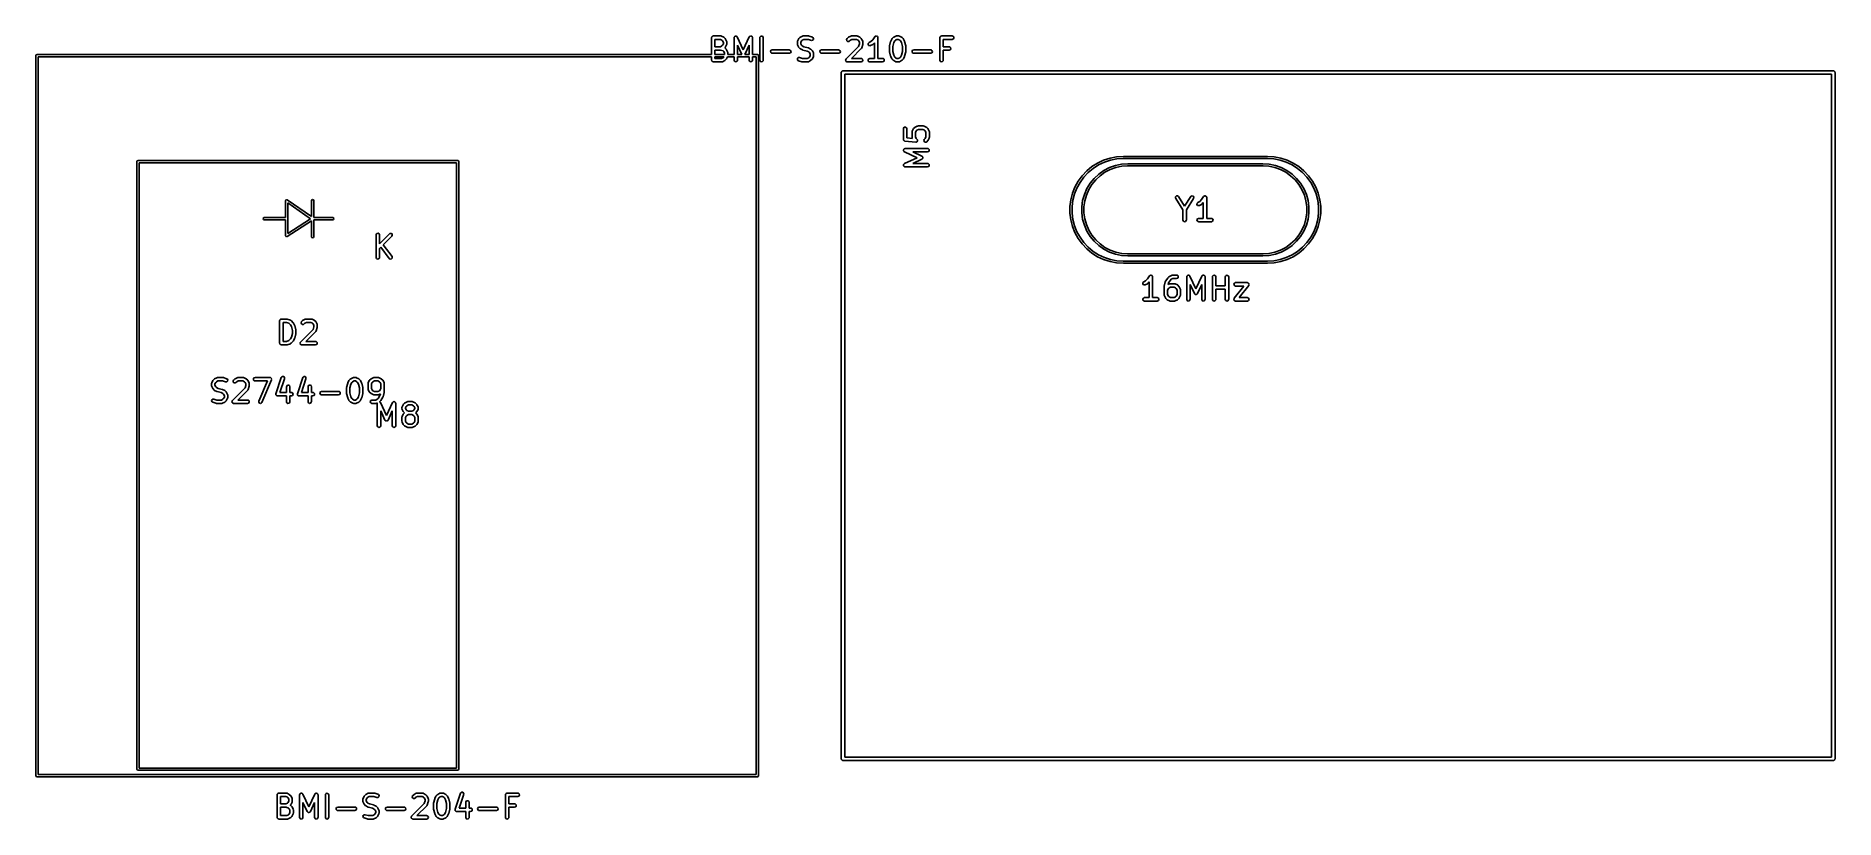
# Model space of a CAD drawing. Extents: x 0.05 to 3.19, y 0.29 to 1.66.
import ezdxf

# ---------------------------------------------------------------- set-up
doc = ezdxf.new("R2010")
doc.units = 0
doc.header["$MEASUREMENT"] = 0
doc.layers.add('BLACK', color=7, linetype='CONTINUOUS')

msp = doc.modelspace()

# ---------------------------------------------------------------- linework, layer by layer
at = {"layer": 'BLACK', "linetype": 'CONTINUOUS'}
for p, q in [((1.22989, 1.66124), (1.22995, 1.66163)), ((1.22989, 1.63189), (1.22989, 1.66124)), ((1.22993, 1.66176), (1.23, 1.66187)), ((1.22995, 1.66163), (1.22993, 1.66176)), ((1.23, 1.66187), (1.23006, 1.66225)), ((1.23006, 1.66225), (1.23056, 1.66284)), ((1.23056, 1.66284), (1.23094, 1.66351)), ((1.23094, 1.66351), (1.23119, 1.6636)), ((1.23119, 1.6636), (1.23136, 1.6638)), ((1.23136, 1.6638), (1.23212, 1.66394)), ((1.23212, 1.66394), (1.23284, 1.6642)), ((1.23284, 1.6642), (1.24596, 1.6642)), ((1.23579, 1.65829), (1.23579, 1.64545)), ((1.24526, 1.65829), (1.23579, 1.65829)), ((1.23579, 1.64545), (1.24526, 1.64545)), ((1.23579, 1.63954), (1.23579, 1.63189)), ((1.24548, 1.63954), (1.23579, 1.63954)), ((1.24796, 1.65694), (1.24526, 1.65829)), ((1.24526, 1.64545), (1.24796, 1.6468)), ((1.24999, 1.63804), (1.24548, 1.63954)), ((1.24596, 1.6642), (1.24697, 1.66402)), ((1.24697, 1.66402), (1.24711, 1.66391)), ((1.24711, 1.66391), (1.24728, 1.66389)), ((1.24728, 1.66389), (1.25103, 1.66201)), ((1.24916, 1.65575), (1.24796, 1.65694)), ((1.24796, 1.6468), (1.24916, 1.648)), ((1.25051, 1.65305), (1.24916, 1.65575)), ((1.24916, 1.648), (1.25051, 1.65069)), ((1.25103, 1.637), (1.24999, 1.63804)), ((1.25051, 1.65069), (1.25051, 1.65305)), ((1.25103, 1.66201), (1.25174, 1.66149)), ((1.25238, 1.6343), (1.25103, 1.637)), ((1.25174, 1.66149), (1.2518, 1.66146)), ((1.2518, 1.66146), (1.25367, 1.65958)), ((1.25367, 1.64416), (1.25279, 1.64328)), ((1.25279, 1.64328), (1.25342, 1.64294)), ((1.25342, 1.64294), (1.25351, 1.64278)), ((1.25351, 1.64278), (1.25367, 1.64271)), ((1.25367, 1.65958), (1.25418, 1.65886)), ((1.2537, 1.64422), (1.25367, 1.64416)), ((1.25367, 1.64271), (1.25555, 1.64084)), ((1.25423, 1.64493), (1.2537, 1.64422)), ((1.25418, 1.65886), (1.25423, 1.65882)), ((1.25423, 1.65882), (1.2561, 1.65507)), ((1.2561, 1.64868), (1.25423, 1.64493)), ((1.25555, 1.64084), (1.25605, 1.64011)), ((1.25605, 1.64011), (1.2561, 1.64007)), ((1.2561, 1.65507), (1.25639, 1.65408)), ((1.25612, 1.64885), (1.2561, 1.64868)), ((1.2561, 1.64007), (1.25798, 1.63632)), ((1.25624, 1.64899), (1.25612, 1.64885)), ((1.25641, 1.65), (1.25624, 1.64899)), ((1.25639, 1.65408), (1.25635, 1.65391)), ((1.25635, 1.65391), (1.25641, 1.65375)), ((1.25641, 1.65375), (1.25641, 1.65)), ((1.26926, 1.66124), (1.26943, 1.66225)), ((1.26926, 1.63189), (1.26926, 1.66124)), ((1.26943, 1.66225), (1.26969, 1.66256)), ((1.26969, 1.66256), (1.26979, 1.66294)), ((1.26979, 1.66294), (1.27032, 1.66331)), ((1.27032, 1.66331), (1.27073, 1.6638)), ((1.27073, 1.6638), (1.27112, 1.66387)), ((1.27112, 1.66387), (1.27144, 1.6641)), ((1.27144, 1.6641), (1.27209, 1.66404)), ((1.27209, 1.66404), (1.27272, 1.66415)), ((1.27272, 1.66415), (1.27306, 1.66396)), ((1.27306, 1.66396), (1.27346, 1.66392)), ((1.27346, 1.66392), (1.27391, 1.66347)), ((1.27391, 1.66347), (1.27447, 1.66314)), ((1.27447, 1.66314), (1.27461, 1.66277)), ((1.27461, 1.66277), (1.27488, 1.66249)), ((1.27488, 1.66249), (1.28533, 1.64011)), ((1.28265, 1.63189), (1.27516, 1.64794)), ((1.27516, 1.64794), (1.27516, 1.63189)), ((1.28533, 1.64011), (1.29578, 1.66249)), ((1.2955, 1.64794), (1.28801, 1.63189)), ((1.2955, 1.63189), (1.2955, 1.64794)), ((1.29578, 1.66249), (1.29637, 1.66333)), ((1.29637, 1.66333), (1.29673, 1.6635)), ((1.29673, 1.6635), (1.29698, 1.6638)), ((1.29698, 1.6638), (1.29761, 1.66391)), ((1.29761, 1.66391), (1.2982, 1.66419)), ((1.2982, 1.66419), (1.29858, 1.66408)), ((1.29858, 1.66408), (1.29897, 1.66415)), ((1.29897, 1.66415), (1.29953, 1.66383)), ((1.29953, 1.66383), (1.30015, 1.66366)), ((1.30015, 1.66366), (1.30038, 1.66334)), ((1.30038, 1.66334), (1.30072, 1.66314)), ((1.30072, 1.66314), (1.30094, 1.66254)), ((1.30094, 1.66254), (1.30131, 1.66201)), ((1.30131, 1.66201), (1.30127, 1.66162)), ((1.30127, 1.66162), (1.30141, 1.66124)), ((1.30141, 1.66124), (1.30141, 1.63189)), ((1.31425, 1.66124), (1.31443, 1.66225)), ((1.31425, 1.62187), (1.31425, 1.66124)), ((1.31443, 1.66225), (1.31573, 1.6638)), ((1.31573, 1.6638), (1.31772, 1.66415)), ((1.31772, 1.66415), (1.31946, 1.66314)), ((1.31946, 1.66314), (1.32016, 1.66124)), ((1.32016, 1.66124), (1.32016, 1.62187)), ((1.33304, 1.63739), (1.33405, 1.63913)), ((1.33339, 1.6354), (1.33304, 1.63739)), ((1.33405, 1.63913), (1.33595, 1.63983)), ((1.33595, 1.63983), (1.36595, 1.63983)), ((1.36595, 1.63983), (1.36696, 1.63965)), ((1.36696, 1.63965), (1.3685, 1.63835)), ((1.36885, 1.63636), (1.36784, 1.63461)), ((1.3685, 1.63835), (1.36885, 1.63636)), ((1.37987, 1.65375), (1.38004, 1.65476)), ((1.37987, 1.65), (1.37987, 1.65375)), ((1.37993, 1.64983), (1.37987, 1.65)), ((1.37989, 1.64966), (1.37993, 1.64983)), ((1.38018, 1.64868), (1.37989, 1.64966)), ((1.38004, 1.65476), (1.38016, 1.65489)), ((1.38016, 1.65489), (1.38018, 1.65507)), ((1.38018, 1.65507), (1.38205, 1.65882)), ((1.38205, 1.64493), (1.38018, 1.64868)), ((1.38205, 1.65882), (1.38258, 1.65952)), ((1.3821, 1.64488), (1.38205, 1.64493)), ((1.38261, 1.64416), (1.3821, 1.64488)), ((1.38258, 1.65952), (1.38261, 1.65958)), ((1.38261, 1.65958), (1.38448, 1.66146)), ((1.38448, 1.64228), (1.38261, 1.64416)), ((1.38448, 1.66146), (1.3852, 1.66196)), ((1.38454, 1.64226), (1.38448, 1.64228)), ((1.38525, 1.64173), (1.38454, 1.64226)), ((1.3852, 1.66196), (1.38525, 1.66201)), ((1.38525, 1.66201), (1.389, 1.66389)), ((1.389, 1.63986), (1.38525, 1.64173)), ((1.38712, 1.65575), (1.38577, 1.65305)), ((1.38577, 1.65305), (1.38577, 1.65069)), ((1.38577, 1.65069), (1.38712, 1.648)), ((1.38832, 1.65694), (1.38712, 1.65575)), ((1.38712, 1.648), (1.38832, 1.6468)), ((1.39102, 1.65829), (1.38832, 1.65694)), ((1.38832, 1.6468), (1.39135, 1.64528)), ((1.389, 1.66389), (1.38998, 1.66418)), ((1.38914, 1.63984), (1.389, 1.63986)), ((1.3896, 1.63963), (1.38914, 1.63984)), ((1.39679, 1.63784), (1.3896, 1.63963)), ((1.38998, 1.66418), (1.39015, 1.66414)), ((1.39015, 1.66414), (1.39032, 1.6642)), ((1.39032, 1.6642), (1.39969, 1.6642)), ((1.39921, 1.65829), (1.39102, 1.65829)), ((1.39135, 1.64528), (1.39853, 1.64349)), ((1.39982, 1.63632), (1.39679, 1.63784)), ((1.39853, 1.64349), (1.399, 1.64328)), ((1.399, 1.64328), (1.39914, 1.64326)), ((1.39914, 1.64326), (1.40289, 1.64139)), ((1.40438, 1.65657), (1.39921, 1.65829)), ((1.39969, 1.6642), (1.40056, 1.66404)), ((1.40056, 1.66404), (1.40063, 1.66405)), ((1.40063, 1.66405), (1.40625, 1.66217)), ((1.40289, 1.64139), (1.4036, 1.64086)), ((1.4036, 1.64086), (1.40366, 1.64084)), ((1.40366, 1.64084), (1.40553, 1.63896)), ((1.4064, 1.65662), (1.40438, 1.65657)), ((1.40553, 1.63896), (1.40604, 1.63824)), ((1.40604, 1.63824), (1.40608, 1.63819)), ((1.40608, 1.63819), (1.40796, 1.63444)), ((1.40625, 1.66217), (1.40715, 1.66168)), ((1.40791, 1.65796), (1.4064, 1.65662)), ((1.40715, 1.66168), (1.40821, 1.65996)), ((1.40821, 1.65996), (1.40791, 1.65796)), ((1.41928, 1.63739), (1.42029, 1.63913)), ((1.41963, 1.6354), (1.41928, 1.63739)), ((1.42029, 1.63913), (1.42219, 1.63983)), ((1.42219, 1.63983), (1.45219, 1.63983)), ((1.45219, 1.63983), (1.4532, 1.63965)), ((1.4532, 1.63965), (1.45474, 1.63835)), ((1.45509, 1.63636), (1.45408, 1.63461)), ((1.45474, 1.63835), (1.45509, 1.63636)), ((1.4651, 1.62396), (1.4871, 1.64597)), ((1.46612, 1.65775), (1.46697, 1.65958)), ((1.46664, 1.6558), (1.46612, 1.65775)), ((1.46829, 1.65464), (1.46664, 1.6558)), ((1.46697, 1.65958), (1.46885, 1.66146)), ((1.47031, 1.65482), (1.46829, 1.65464)), ((1.46885, 1.66146), (1.46957, 1.66196)), ((1.46957, 1.66196), (1.46961, 1.66201)), ((1.46961, 1.66201), (1.47336, 1.66389)), ((1.47115, 1.65541), (1.47031, 1.65482)), ((1.47268, 1.65694), (1.47115, 1.65541)), ((1.47538, 1.65829), (1.47268, 1.65694)), ((1.47336, 1.66389), (1.47435, 1.66418)), ((1.49177, 1.64228), (1.47431, 1.62483)), ((1.47435, 1.66418), (1.47452, 1.66414)), ((1.47452, 1.66414), (1.47468, 1.6642)), ((1.47468, 1.6642), (1.48406, 1.6642)), ((1.48336, 1.65829), (1.47538, 1.65829)), ((1.48606, 1.65694), (1.48336, 1.65829)), ((1.48406, 1.6642), (1.48507, 1.66402)), ((1.48507, 1.66402), (1.4852, 1.66391)), ((1.4852, 1.66391), (1.48538, 1.66389)), ((1.48538, 1.66389), (1.48913, 1.66201)), ((1.48725, 1.65575), (1.48606, 1.65694)), ((1.4871, 1.64597), (1.4886, 1.65048)), ((1.4886, 1.65305), (1.48725, 1.65575)), ((1.4886, 1.65048), (1.4886, 1.65305)), ((1.48913, 1.66201), (1.48984, 1.66149)), ((1.48984, 1.66149), (1.48989, 1.66146)), ((1.48989, 1.66146), (1.49177, 1.65958)), ((1.49177, 1.65958), (1.49228, 1.65886)), ((1.49184, 1.64244), (1.49177, 1.64228)), ((1.49199, 1.64254), (1.49184, 1.64244)), ((1.49248, 1.64344), (1.49199, 1.64254)), ((1.49228, 1.65886), (1.49232, 1.65882)), ((1.49232, 1.65882), (1.4942, 1.65507)), ((1.49436, 1.64906), (1.49248, 1.64344)), ((1.4942, 1.65507), (1.49449, 1.65408)), ((1.49451, 1.65), (1.49436, 1.64913)), ((1.49436, 1.64913), (1.49436, 1.64906)), ((1.49449, 1.65408), (1.49445, 1.65391)), ((1.49445, 1.65391), (1.49451, 1.65375)), ((1.49451, 1.65375), (1.49451, 1.65)), ((1.50372, 1.64915), (1.50384, 1.65117)), ((1.50493, 1.64753), (1.50372, 1.64915)), ((1.50384, 1.65117), (1.50523, 1.65264)), ((1.50689, 1.64706), (1.50493, 1.64753)), ((1.50523, 1.65264), (1.50855, 1.6543)), ((1.50787, 1.64736), (1.50689, 1.64706)), ((1.51162, 1.64923), (1.50787, 1.64736)), ((1.50855, 1.6543), (1.51176, 1.6575)), ((1.51167, 1.64928), (1.51162, 1.64923)), ((1.51239, 1.64978), (1.51167, 1.64928)), ((1.51176, 1.6575), (1.51535, 1.66288)), ((1.51485, 1.65224), (1.51239, 1.64978)), ((1.51485, 1.62483), (1.51485, 1.65224)), ((1.51535, 1.66288), (1.51605, 1.66362)), ((1.51605, 1.66362), (1.51622, 1.66367)), ((1.51622, 1.66367), (1.51633, 1.6638)), ((1.51633, 1.6638), (1.51717, 1.66395)), ((1.51717, 1.66395), (1.51799, 1.66419)), ((1.51799, 1.66419), (1.51815, 1.66412)), ((1.51815, 1.66412), (1.51832, 1.66415)), ((1.51832, 1.66415), (1.51906, 1.66372)), ((1.51906, 1.66372), (1.51984, 1.66338)), ((1.51984, 1.66338), (1.51992, 1.66323)), ((1.51992, 1.66323), (1.52006, 1.66314)), ((1.52006, 1.66314), (1.52036, 1.66234)), ((1.52036, 1.66234), (1.52074, 1.66157)), ((1.52074, 1.66157), (1.5207, 1.6614)), ((1.5207, 1.6614), (1.52076, 1.66124)), ((1.52076, 1.66124), (1.52076, 1.62483)), ((1.5411, 1.64625), (1.5412, 1.64683)), ((1.5411, 1.63687), (1.5411, 1.64625)), ((1.54114, 1.63674), (1.5411, 1.63687)), ((1.54118, 1.63616), (1.54114, 1.63674)), ((1.54118, 1.64696), (1.54306, 1.65446)), ((1.5412, 1.64683), (1.54118, 1.64696)), ((1.54306, 1.65446), (1.54327, 1.65493)), ((1.54327, 1.65493), (1.54328, 1.65507)), ((1.54328, 1.65507), (1.54516, 1.65882)), ((1.54516, 1.65882), (1.54568, 1.65952)), ((1.54568, 1.65952), (1.54571, 1.65958)), ((1.54571, 1.65958), (1.54759, 1.66146)), ((1.54871, 1.65272), (1.547, 1.64588)), ((1.547, 1.64588), (1.547, 1.63724)), ((1.547, 1.63724), (1.54871, 1.6304)), ((1.54759, 1.66146), (1.54831, 1.66196)), ((1.54831, 1.66196), (1.54835, 1.66201)), ((1.54835, 1.66201), (1.5521, 1.66389)), ((1.55023, 1.65575), (1.54871, 1.65272)), ((1.55142, 1.65694), (1.55023, 1.65575)), ((1.55412, 1.65829), (1.55142, 1.65694)), ((1.5521, 1.66389), (1.55309, 1.66418)), ((1.55309, 1.66418), (1.55326, 1.66414)), ((1.55326, 1.66414), (1.55342, 1.6642)), ((1.55342, 1.6642), (1.55717, 1.6642)), ((1.55648, 1.65829), (1.55412, 1.65829)), ((1.55917, 1.65694), (1.55648, 1.65829)), ((1.55717, 1.6642), (1.55818, 1.66402)), ((1.55818, 1.66402), (1.55832, 1.66391)), ((1.55832, 1.66391), (1.55849, 1.66389)), ((1.55849, 1.66389), (1.56224, 1.66201)), ((1.56037, 1.65575), (1.55917, 1.65694)), ((1.56189, 1.65272), (1.56037, 1.65575)), ((1.56359, 1.64588), (1.56189, 1.65272)), ((1.56189, 1.6304), (1.56359, 1.63724)), ((1.56224, 1.66201), (1.56295, 1.66149)), ((1.56295, 1.66149), (1.56301, 1.66146)), ((1.56301, 1.66146), (1.56489, 1.65958)), ((1.56359, 1.63724), (1.56359, 1.64588)), ((1.56489, 1.65958), (1.56539, 1.65886)), ((1.56539, 1.65886), (1.56544, 1.65882)), ((1.56544, 1.65882), (1.56731, 1.65507)), ((1.56731, 1.65507), (1.56746, 1.65458)), ((1.56746, 1.65458), (1.56754, 1.65446)), ((1.56754, 1.65446), (1.56941, 1.64696)), ((1.5695, 1.63687), (1.5694, 1.63629)), ((1.56941, 1.64696), (1.56945, 1.64637)), ((1.56945, 1.64637), (1.5695, 1.64625)), ((1.5695, 1.64625), (1.5695, 1.63687)), ((1.58051, 1.63739), (1.58152, 1.63913)), ((1.58086, 1.6354), (1.58051, 1.63739)), ((1.58152, 1.63913), (1.58342, 1.63983)), ((1.58342, 1.63983), (1.61342, 1.63983)), ((1.61342, 1.63983), (1.61443, 1.63965)), ((1.61443, 1.63965), (1.61597, 1.63835)), ((1.61632, 1.63636), (1.61531, 1.63461)), ((1.61597, 1.63835), (1.61632, 1.63636)), ((1.62921, 1.66124), (1.62928, 1.66163)), ((1.62921, 1.62187), (1.62921, 1.66124)), ((1.62926, 1.66176), (1.62932, 1.66187)), ((1.62928, 1.66163), (1.62926, 1.66176)), ((1.62932, 1.66187), (1.62939, 1.66225)), ((1.62939, 1.66225), (1.62988, 1.66284)), ((1.62988, 1.66284), (1.63027, 1.66351)), ((1.63027, 1.66351), (1.63052, 1.6636)), ((1.63052, 1.6636), (1.63069, 1.6638)), ((1.63069, 1.6638), (1.63144, 1.66394)), ((1.63144, 1.66394), (1.63216, 1.6642)), ((1.63216, 1.6642), (1.65091, 1.6642)), ((1.65091, 1.65829), (1.63512, 1.65829)), ((1.63512, 1.65829), (1.63512, 1.64545)), ((1.63512, 1.64545), (1.64529, 1.64545)), ((1.64529, 1.63954), (1.63512, 1.63954)), ((1.63512, 1.63954), (1.63512, 1.62187)), ((1.64529, 1.64545), (1.6463, 1.64527)), ((1.64718, 1.64024), (1.64529, 1.63954)), ((1.6463, 1.64527), (1.64784, 1.64397)), ((1.64819, 1.64198), (1.64718, 1.64024)), ((1.64784, 1.64397), (1.64819, 1.64198)), ((1.65091, 1.6642), (1.65192, 1.66402)), ((1.65281, 1.65898), (1.65091, 1.65829)), ((1.65192, 1.66402), (1.65347, 1.66272)), ((1.65382, 1.66073), (1.65281, 1.65898)), ((1.65347, 1.66272), (1.65382, 1.66073)), ((0.04811, 1.62992), (0.048687, 1.63131)), ((0.04811, 0.370079), (0.04811, 1.62992)), ((0.048687, 1.63131), (0.050079, 1.63189)), ((0.050079, 1.63189), (1.22989, 1.63189)), ((1.22989, 1.62795), (0.052047, 1.62795)), ((0.052047, 1.62795), (0.052047, 0.372047)), ((1.22989, 1.62187), (1.22989, 1.62795)), ((1.23015, 1.62115), (1.22989, 1.62187)), ((1.23028, 1.6204), (1.23015, 1.62115)), ((1.23049, 1.62023), (1.23028, 1.6204)), ((1.23058, 1.61998), (1.23049, 1.62023)), ((1.23124, 1.61959), (1.23058, 1.61998)), ((1.23183, 1.6191), (1.23124, 1.61959)), ((1.23221, 1.61903), (1.23183, 1.6191)), ((1.23233, 1.61897), (1.23221, 1.61903)), ((1.23245, 1.61899), (1.23233, 1.61897)), ((1.23284, 1.61892), (1.23245, 1.61899)), ((1.24784, 1.61892), (1.23284, 1.61892)), ((1.23579, 1.63189), (1.25238, 1.63189)), ((1.23579, 1.62795), (1.23579, 1.62483)), ((1.25132, 1.62795), (1.23579, 1.62795)), ((1.23579, 1.62483), (1.24714, 1.62483)), ((1.24714, 1.62483), (1.24984, 1.62618)), ((1.248, 1.61898), (1.24784, 1.61892)), ((1.24817, 1.61894), (1.248, 1.61898)), ((1.24916, 1.61923), (1.24817, 1.61894)), ((1.25291, 1.62111), (1.24916, 1.61923)), ((1.24984, 1.62618), (1.25103, 1.62737)), ((1.25103, 1.62737), (1.25132, 1.62795)), ((1.25238, 1.63189), (1.25238, 1.6343)), ((1.25295, 1.62116), (1.25291, 1.62111)), ((1.25367, 1.62166), (1.25295, 1.62116)), ((1.25555, 1.62354), (1.25367, 1.62166)), ((1.25558, 1.62359), (1.25555, 1.62354)), ((1.2561, 1.6243), (1.25558, 1.62359)), ((1.25793, 1.62795), (1.2561, 1.6243)), ((1.26926, 1.62795), (1.25793, 1.62795)), ((1.25798, 1.63632), (1.25827, 1.63534)), ((1.25827, 1.63534), (1.25823, 1.63516)), ((1.25823, 1.63516), (1.25829, 1.635)), ((1.25829, 1.635), (1.25829, 1.63189)), ((1.25829, 1.63189), (1.26926, 1.63189)), ((1.26926, 1.62187), (1.26926, 1.62795)), ((1.26995, 1.61998), (1.26926, 1.62187)), ((1.2717, 1.61897), (1.26995, 1.61998)), ((1.27368, 1.61932), (1.2717, 1.61897)), ((1.27498, 1.62086), (1.27368, 1.61932)), ((1.27516, 1.62187), (1.27498, 1.62086)), ((1.27516, 1.63189), (1.28265, 1.63189)), ((1.2955, 1.62795), (1.27516, 1.62795)), ((1.27516, 1.62795), (1.27516, 1.62187)), ((1.28801, 1.63189), (1.2955, 1.63189)), ((1.2955, 1.62187), (1.2955, 1.62795)), ((1.29619, 1.61998), (1.2955, 1.62187)), ((1.29794, 1.61897), (1.29619, 1.61998)), ((1.29993, 1.61932), (1.29794, 1.61897)), ((1.30123, 1.62086), (1.29993, 1.61932)), ((1.30141, 1.62187), (1.30123, 1.62086)), ((1.30141, 1.63189), (1.30992, 1.63189)), ((1.30141, 1.62795), (1.30141, 1.62187)), ((1.30795, 1.62795), (1.30141, 1.62795)), ((1.30795, 0.372047), (1.30795, 1.62795)), ((1.30992, 1.63189), (1.31131, 1.63131)), ((1.31131, 1.63131), (1.31189, 1.62992)), ((1.31189, 1.62992), (1.31189, 0.370079)), ((1.31494, 1.61998), (1.31425, 1.62187)), ((1.31669, 1.61897), (1.31494, 1.61998)), ((1.31868, 1.61932), (1.31669, 1.61897)), ((1.31998, 1.62086), (1.31868, 1.61932)), ((1.32016, 1.62187), (1.31998, 1.62086)), ((1.33494, 1.6341), (1.33339, 1.6354)), ((1.33595, 1.63392), (1.33494, 1.6341)), ((1.36595, 1.63392), (1.33595, 1.63392)), ((1.36784, 1.63461), (1.36595, 1.63392)), ((1.37993, 1.62316), (1.38022, 1.62516)), ((1.38098, 1.62144), (1.37993, 1.62316)), ((1.38022, 1.62516), (1.38173, 1.6265)), ((1.38189, 1.62095), (1.38098, 1.62144)), ((1.38173, 1.6265), (1.38375, 1.62655)), ((1.38751, 1.61907), (1.38189, 1.62095)), ((1.38375, 1.62655), (1.38892, 1.62483)), ((1.38757, 1.61908), (1.38751, 1.61907)), ((1.38844, 1.61892), (1.38757, 1.61908)), ((1.39782, 1.61892), (1.38844, 1.61892)), ((1.38892, 1.62483), (1.39712, 1.62483)), ((1.39712, 1.62483), (1.39982, 1.62618)), ((1.39798, 1.61898), (1.39782, 1.61892)), ((1.39816, 1.61894), (1.39798, 1.61898)), ((1.39914, 1.61923), (1.39816, 1.61894)), ((1.40289, 1.62111), (1.39914, 1.61923)), ((1.40102, 1.63512), (1.39982, 1.63632)), ((1.39982, 1.62618), (1.40102, 1.62737)), ((1.40236, 1.63243), (1.40102, 1.63512)), ((1.40102, 1.62737), (1.40236, 1.63007)), ((1.40236, 1.63007), (1.40236, 1.63243)), ((1.40293, 1.62116), (1.40289, 1.62111)), ((1.40366, 1.62166), (1.40293, 1.62116)), ((1.40553, 1.62354), (1.40366, 1.62166)), ((1.40556, 1.62359), (1.40553, 1.62354)), ((1.40608, 1.6243), (1.40556, 1.62359)), ((1.40796, 1.62805), (1.40608, 1.6243)), ((1.40796, 1.63444), (1.40825, 1.63346)), ((1.40798, 1.62823), (1.40796, 1.62805)), ((1.40809, 1.62836), (1.40798, 1.62823)), ((1.40827, 1.62937), (1.40809, 1.62836)), ((1.40825, 1.63346), (1.40821, 1.63329)), ((1.40821, 1.63329), (1.40827, 1.63312)), ((1.40827, 1.63312), (1.40827, 1.62937)), ((1.42118, 1.6341), (1.41963, 1.6354)), ((1.42219, 1.63392), (1.42118, 1.6341)), ((1.45219, 1.63392), (1.42219, 1.63392)), ((1.45408, 1.63461), (1.45219, 1.63392)), ((1.46424, 1.62213), (1.4643, 1.62225)), ((1.46447, 1.62127), (1.46424, 1.62213)), ((1.46428, 1.62239), (1.46472, 1.62316)), ((1.4643, 1.62225), (1.46428, 1.62239)), ((1.46463, 1.6204), (1.46447, 1.62127)), ((1.46473, 1.62031), (1.46463, 1.6204)), ((1.46472, 1.62316), (1.4651, 1.62396)), ((1.46477, 1.62018), (1.46473, 1.62031)), ((1.46549, 1.61967), (1.46477, 1.62018)), ((1.46617, 1.6191), (1.46549, 1.61967)), ((1.46635, 1.61907), (1.46617, 1.6191)), ((1.46642, 1.61902), (1.46635, 1.61907)), ((1.46655, 1.61903), (1.46642, 1.61902)), ((1.46718, 1.61892), (1.46655, 1.61903)), ((1.49156, 1.61892), (1.46718, 1.61892)), ((1.47431, 1.62483), (1.49156, 1.62483)), ((1.49156, 1.62483), (1.49257, 1.62465)), ((1.49345, 1.61961), (1.49156, 1.61892)), ((1.49257, 1.62465), (1.49411, 1.62335)), ((1.49446, 1.62136), (1.49345, 1.61961)), ((1.49411, 1.62335), (1.49446, 1.62136)), ((1.50365, 1.62239), (1.50466, 1.62414)), ((1.504, 1.6204), (1.50365, 1.62239)), ((1.50554, 1.6191), (1.504, 1.6204)), ((1.50466, 1.62414), (1.50655, 1.62483)), ((1.50655, 1.61892), (1.50554, 1.6191)), ((1.50655, 1.62483), (1.51485, 1.62483)), ((1.52905, 1.61892), (1.50655, 1.61892)), ((1.52076, 1.62483), (1.52905, 1.62483)), ((1.52905, 1.62483), (1.53006, 1.62465)), ((1.53095, 1.61961), (1.52905, 1.61892)), ((1.53006, 1.62465), (1.53161, 1.62335)), ((1.53196, 1.62136), (1.53095, 1.61961)), ((1.53161, 1.62335), (1.53196, 1.62136)), ((1.54306, 1.62866), (1.54118, 1.63616)), ((1.54314, 1.62854), (1.54306, 1.62866)), ((1.54328, 1.62805), (1.54314, 1.62854)), ((1.54516, 1.6243), (1.54328, 1.62805)), ((1.5452, 1.62426), (1.54516, 1.6243)), ((1.54571, 1.62354), (1.5452, 1.62426)), ((1.54759, 1.62166), (1.54571, 1.62354)), ((1.54764, 1.62163), (1.54759, 1.62166)), ((1.54835, 1.62111), (1.54764, 1.62163)), ((1.5521, 1.61923), (1.54835, 1.62111)), ((1.54871, 1.6304), (1.55023, 1.62737)), ((1.55023, 1.62737), (1.55142, 1.62618)), ((1.55142, 1.62618), (1.55412, 1.62483)), ((1.55228, 1.61921), (1.5521, 1.61923)), ((1.55241, 1.6191), (1.55228, 1.61921)), ((1.55342, 1.61892), (1.55241, 1.6191)), ((1.55717, 1.61892), (1.55342, 1.61892)), ((1.55412, 1.62483), (1.55648, 1.62483)), ((1.55648, 1.62483), (1.55917, 1.62618)), ((1.55734, 1.61898), (1.55717, 1.61892)), ((1.55751, 1.61894), (1.55734, 1.61898)), ((1.55849, 1.61923), (1.55751, 1.61894)), ((1.56224, 1.62111), (1.55849, 1.61923)), ((1.55917, 1.62618), (1.56037, 1.62737)), ((1.56037, 1.62737), (1.56189, 1.6304)), ((1.56229, 1.62116), (1.56224, 1.62111)), ((1.56301, 1.62166), (1.56229, 1.62116)), ((1.56489, 1.62354), (1.56301, 1.62166)), ((1.56491, 1.62359), (1.56489, 1.62354)), ((1.56544, 1.6243), (1.56491, 1.62359)), ((1.56731, 1.62805), (1.56544, 1.6243)), ((1.56733, 1.62819), (1.56731, 1.62805)), ((1.56754, 1.62866), (1.56733, 1.62819)), ((1.56941, 1.63616), (1.56754, 1.62866)), ((1.5694, 1.63629), (1.56941, 1.63616)), ((1.58241, 1.6341), (1.58086, 1.6354)), ((1.58342, 1.63392), (1.58241, 1.6341)), ((1.61342, 1.63392), (1.58342, 1.63392)), ((1.61531, 1.63461), (1.61342, 1.63392)), ((1.6299, 1.61998), (1.62921, 1.62187)), ((1.63165, 1.61897), (1.6299, 1.61998)), ((1.63364, 1.61932), (1.63165, 1.61897)), ((1.63494, 1.62086), (1.63364, 1.61932)), ((1.63512, 1.62187), (1.63494, 1.62086)), ((1.45673, 1.60031), (1.4568, 1.6007)), ((1.45673, 0.399528), (1.45673, 1.60031)), ((1.45678, 1.60083), (1.45684, 1.60094)), ((1.4568, 1.6007), (1.45678, 1.60083)), ((1.45684, 1.60094), (1.45691, 1.60132)), ((1.45691, 1.60132), (1.4574, 1.60191)), ((1.4574, 1.60191), (1.45779, 1.60258)), ((1.45779, 1.60258), (1.45804, 1.60267)), ((1.45804, 1.60267), (1.45821, 1.60287)), ((1.45821, 1.60287), (1.45896, 1.60301)), ((1.45896, 1.60301), (1.45969, 1.60327)), ((1.45969, 1.60327), (3.19197, 1.60327)), ((1.46264, 1.59736), (1.46264, 0.40248)), ((3.18902, 1.59736), (1.46264, 1.59736)), ((3.18902, 0.40248), (3.18902, 1.59736)), ((3.19197, 1.60327), (3.19235, 1.6032)), ((3.19235, 1.6032), (3.19248, 1.60322)), ((3.19248, 1.60322), (3.19259, 1.60316)), ((3.19259, 1.60316), (3.19298, 1.60309)), ((3.19298, 1.60309), (3.19357, 1.6026)), ((3.19357, 1.6026), (3.19423, 1.60221)), ((3.19423, 1.60221), (3.19432, 1.60196)), ((3.19432, 1.60196), (3.19453, 1.60179)), ((3.19453, 1.60179), (3.19466, 1.60104)), ((3.19466, 1.60104), (3.19492, 1.60031)), ((3.19492, 1.60031), (3.19492, 0.399528)), ((1.56549, 1.50187), (1.56567, 1.50288)), ((1.56549, 1.48312), (1.56549, 1.50187)), ((1.5657, 1.48253), (1.56549, 1.48312)), ((1.56567, 1.50288), (1.56696, 1.50443)), ((1.56575, 1.48191), (1.5657, 1.48253)), ((1.56604, 1.48161), (1.56575, 1.48191)), ((1.56618, 1.48123), (1.56604, 1.48161)), ((1.56672, 1.48091), (1.56618, 1.48123)), ((1.56716, 1.48046), (1.56672, 1.48091)), ((1.56696, 1.50443), (1.56895, 1.50478)), ((1.56782, 1.48028), (1.56716, 1.48046)), ((1.56793, 1.48022), (1.56782, 1.48028)), ((1.568, 1.48023), (1.56793, 1.48022)), ((1.56815, 1.48019), (1.568, 1.48023)), ((1.58689, 1.47831), (1.56815, 1.48019)), ((1.56895, 1.50478), (1.5707, 1.50377)), ((1.5707, 1.50377), (1.57139, 1.50187)), ((1.57139, 1.50187), (1.57139, 1.4858)), ((1.57139, 1.4858), (1.58116, 1.48482)), ((1.58049, 1.49625), (1.58066, 1.49726)), ((1.58049, 1.48687), (1.58049, 1.49625)), ((1.58055, 1.48671), (1.58049, 1.48687)), ((1.5805, 1.48654), (1.58055, 1.48671)), ((1.5808, 1.48555), (1.5805, 1.48654)), ((1.58066, 1.49726), (1.58078, 1.49739)), ((1.58078, 1.49739), (1.5808, 1.49757)), ((1.5808, 1.49757), (1.58267, 1.50132)), ((1.58116, 1.48482), (1.5808, 1.48555)), ((1.58267, 1.50132), (1.5832, 1.50203)), ((1.5832, 1.50203), (1.58323, 1.50208)), ((1.58323, 1.50208), (1.5851, 1.50396)), ((1.5851, 1.50396), (1.58582, 1.50447)), ((1.58582, 1.50447), (1.58587, 1.50451)), ((1.58587, 1.50451), (1.58962, 1.50639)), ((1.58774, 1.49825), (1.58639, 1.49555)), ((1.58639, 1.49555), (1.58639, 1.48757)), ((1.58639, 1.48757), (1.58774, 1.48487)), ((1.58894, 1.49944), (1.58774, 1.49825)), ((1.58774, 1.48487), (1.58928, 1.48334)), ((1.58945, 1.47964), (1.58888, 1.47883)), ((1.59163, 1.50079), (1.58894, 1.49944)), ((1.58928, 1.48334), (1.58986, 1.4825)), ((1.59003, 1.48045), (1.58945, 1.47964)), ((1.58962, 1.50639), (1.5906, 1.50668)), ((1.58986, 1.4825), (1.58987, 1.48248)), ((1.58987, 1.48248), (1.58988, 1.48246)), ((1.58988, 1.48246), (1.58995, 1.48147)), ((1.58995, 1.48147), (1.59004, 1.48048)), ((1.59004, 1.48048), (1.59003, 1.48047)), ((1.59003, 1.48047), (1.59003, 1.48045)), ((1.5906, 1.50668), (1.59077, 1.50664)), ((1.59077, 1.50664), (1.59094, 1.5067)), ((1.59094, 1.5067), (1.60031, 1.5067)), ((1.59961, 1.50079), (1.59163, 1.50079)), ((1.60231, 1.49944), (1.59961, 1.50079)), ((1.60031, 1.5067), (1.60132, 1.50652)), ((1.60112, 1.48151), (1.60197, 1.48334)), ((1.60164, 1.47955), (1.60112, 1.48151)), ((1.60132, 1.50652), (1.60146, 1.50641)), ((1.60146, 1.50641), (1.60163, 1.50639)), ((1.60163, 1.50639), (1.60538, 1.50451)), ((1.6033, 1.4784), (1.60164, 1.47955)), ((1.60197, 1.48334), (1.60351, 1.48487)), ((1.60351, 1.49825), (1.60231, 1.49944)), ((1.60486, 1.49555), (1.60351, 1.49825)), ((1.60351, 1.48487), (1.60486, 1.48757)), ((1.60486, 1.48757), (1.60486, 1.49555)), ((1.60615, 1.47916), (1.60531, 1.47857)), ((1.60538, 1.50451), (1.60609, 1.50399)), ((1.60609, 1.50399), (1.60615, 1.50396)), ((1.60615, 1.50396), (1.60802, 1.50208)), ((1.60802, 1.48104), (1.60615, 1.47916)), ((1.60802, 1.50208), (1.60853, 1.50136)), ((1.60805, 1.48109), (1.60802, 1.48104)), ((1.60858, 1.4818), (1.60805, 1.48109)), ((1.60853, 1.50136), (1.60858, 1.50132)), ((1.60858, 1.50132), (1.61045, 1.49757)), ((1.61045, 1.48555), (1.60858, 1.4818)), ((1.61045, 1.49757), (1.61074, 1.49658)), ((1.61047, 1.48573), (1.61045, 1.48555)), ((1.61058, 1.48586), (1.61047, 1.48573)), ((1.61076, 1.48687), (1.61058, 1.48586)), ((1.61074, 1.49658), (1.6107, 1.49641)), ((1.6107, 1.49641), (1.61076, 1.49625)), ((1.61076, 1.49625), (1.61076, 1.48687)), ((1.5655, 1.46412), (1.5656, 1.4645)), ((1.56577, 1.46353), (1.5655, 1.46412)), ((1.56553, 1.46489), (1.56585, 1.46545)), ((1.5656, 1.4645), (1.56553, 1.46489)), ((1.56588, 1.4629), (1.56577, 1.46353)), ((1.56585, 1.46545), (1.56602, 1.46607)), ((1.56619, 1.46265), (1.56588, 1.4629)), ((1.56602, 1.46607), (1.56635, 1.4663)), ((1.56635, 1.46229), (1.56619, 1.46265)), ((1.56635, 1.4663), (1.56654, 1.46664)), ((1.56719, 1.4617), (1.56635, 1.46229)), ((1.56654, 1.46664), (1.56715, 1.46686)), ((1.56715, 1.46686), (1.56768, 1.46723)), ((1.58958, 1.45125), (1.56719, 1.4617)), ((1.56719, 1.4408), (1.58958, 1.45125)), ((1.56768, 1.46723), (1.56807, 1.46719)), ((1.56807, 1.46719), (1.56844, 1.46733)), ((1.56844, 1.46733), (1.60781, 1.46733)), ((1.60781, 1.46142), (1.58175, 1.46142)), ((1.58175, 1.46142), (1.59781, 1.45393)), ((1.59781, 1.44858), (1.58175, 1.44108)), ((1.58691, 1.47832), (1.58689, 1.47831)), ((1.58693, 1.47831), (1.58691, 1.47832)), ((1.58789, 1.47856), (1.58693, 1.47831)), ((1.58885, 1.47881), (1.58789, 1.47856)), ((1.58886, 1.47882), (1.58885, 1.47881)), ((1.58888, 1.47883), (1.58886, 1.47882)), ((1.59781, 1.45393), (1.59813, 1.45371)), ((1.59835, 1.44912), (1.59781, 1.44858)), ((1.59813, 1.45371), (1.59825, 1.45367)), ((1.59825, 1.45367), (1.59833, 1.45356)), ((1.59833, 1.45356), (1.59865, 1.45334)), ((1.59898, 1.44956), (1.59835, 1.44912)), ((1.59865, 1.45334), (1.59897, 1.45265)), ((1.59897, 1.45265), (1.59941, 1.45202)), ((1.59905, 1.44982), (1.59898, 1.44956)), ((1.59924, 1.45001), (1.59905, 1.44982)), ((1.5993, 1.45077), (1.59924, 1.45001)), ((1.5995, 1.45151), (1.5993, 1.45077)), ((1.59941, 1.45202), (1.59939, 1.45175)), ((1.59939, 1.45175), (1.5995, 1.45151)), ((1.60531, 1.47857), (1.6033, 1.4784)), ((1.60781, 1.46733), (1.60882, 1.46715)), ((1.60971, 1.46211), (1.60781, 1.46142)), ((1.60882, 1.46715), (1.61037, 1.46585)), ((1.61072, 1.46386), (1.60971, 1.46211)), ((1.61037, 1.46585), (1.61072, 1.46386)), ((1.91566, 1.44694), (1.92683, 1.45057)), ((1.92683, 1.45057), (1.93836, 1.45277)), ((1.93883, 1.44904), (1.92776, 1.44692)), ((1.93836, 1.45277), (1.95008, 1.4535)), ((1.94971, 1.44972), (1.93883, 1.44904)), ((1.95008, 1.44957), (1.94971, 1.44972)), ((1.95008, 1.4535), (2.20205, 1.4535)), ((2.20205, 1.44957), (1.95008, 1.44957)), ((2.20205, 1.4535), (2.21377, 1.45277)), ((2.20242, 1.44972), (2.20205, 1.44957)), ((2.2133, 1.44904), (2.20242, 1.44972)), ((2.22437, 1.44692), (2.2133, 1.44904)), ((2.21377, 1.45277), (2.2253, 1.45057)), ((2.2253, 1.45057), (2.23647, 1.44694)), ((0.224803, 1.44449), (0.22538, 1.44588)), ((0.224803, 0.381496), (0.224803, 1.44449)), ((0.22538, 1.44588), (0.226772, 1.44646)), ((0.226772, 1.44646), (0.785827, 1.44646)), ((0.22874, 1.44252), (0.22874, 0.383465)), ((0.783858, 1.44252), (0.22874, 1.44252)), ((0.783858, 0.383465), (0.783858, 1.44252)), ((0.785827, 1.44646), (0.787219, 1.44588)), ((0.787219, 1.44588), (0.787795, 1.44449)), ((0.787795, 1.44449), (0.787795, 0.381496)), ((1.56553, 1.43864), (1.56573, 1.43898)), ((1.56564, 1.43801), (1.56553, 1.43864)), ((1.56559, 1.43736), (1.56564, 1.43801)), ((1.56581, 1.43704), (1.56559, 1.43736)), ((1.56573, 1.43898), (1.56576, 1.43938)), ((1.56576, 1.43938), (1.56622, 1.43983)), ((1.56588, 1.43665), (1.56581, 1.43704)), ((1.56638, 1.43624), (1.56588, 1.43665)), ((1.56622, 1.43983), (1.56654, 1.44039)), ((1.56675, 1.43571), (1.56638, 1.43624)), ((1.56654, 1.44039), (1.56691, 1.44053)), ((1.56713, 1.43561), (1.56675, 1.43571)), ((1.56691, 1.44053), (1.56719, 1.4408)), ((1.56743, 1.43535), (1.56713, 1.43561)), ((1.56844, 1.43518), (1.56743, 1.43535)), ((1.60781, 1.43518), (1.56844, 1.43518)), ((1.58175, 1.44108), (1.60781, 1.44108)), ((1.60781, 1.44108), (1.60882, 1.4409)), ((1.60971, 1.43587), (1.60781, 1.43518)), ((1.60882, 1.4409), (1.61037, 1.43961)), ((1.61072, 1.43762), (1.60971, 1.43587)), ((1.61037, 1.43961), (1.61072, 1.43762)), ((1.87113, 1.4101), (1.87803, 1.4196)), ((1.88093, 1.41721), (1.87431, 1.40809)), ((1.87803, 1.4196), (1.88607, 1.42816)), ((1.88864, 1.42542), (1.88093, 1.41721)), ((1.88607, 1.42816), (1.89512, 1.43565)), ((1.89733, 1.4326), (1.88864, 1.42542)), ((1.89512, 1.43565), (1.90503, 1.44194)), ((1.90684, 1.43864), (1.89733, 1.4326)), ((1.89897, 1.41509), (1.90702, 1.42261)), ((1.90939, 1.41969), (1.90171, 1.41252)), ((1.90503, 1.44194), (1.91566, 1.44694)), ((1.91704, 1.44344), (1.90684, 1.43864)), ((1.90702, 1.42261), (1.91602, 1.42896)), ((1.91797, 1.42575), (1.90939, 1.41969)), ((1.91602, 1.42896), (1.9258, 1.43403)), ((1.92776, 1.44692), (1.91704, 1.44344)), ((1.9273, 1.43058), (1.91797, 1.42575)), ((1.9258, 1.43403), (1.93618, 1.43772)), ((1.93719, 1.4341), (1.9273, 1.43058)), ((1.93618, 1.43772), (1.94696, 1.43996)), ((1.94747, 1.43623), (1.93719, 1.4341)), ((1.94696, 1.43996), (1.95795, 1.44071)), ((1.95758, 1.43693), (1.94747, 1.43623)), ((1.95795, 1.43677), (1.95758, 1.43693)), ((1.95795, 1.44071), (2.19417, 1.44071)), ((2.19417, 1.43677), (1.95795, 1.43677)), ((2.19417, 1.44071), (2.20516, 1.43996)), ((2.19454, 1.43693), (2.19417, 1.43677)), ((2.20465, 1.43623), (2.19454, 1.43693)), ((2.21493, 1.4341), (2.20465, 1.43623)), ((2.20516, 1.43996), (2.21595, 1.43772)), ((2.22483, 1.43058), (2.21493, 1.4341)), ((2.21595, 1.43772), (2.22633, 1.43403)), ((2.23508, 1.44344), (2.22437, 1.44692)), ((2.23416, 1.42575), (2.22483, 1.43058)), ((2.22633, 1.43403), (2.23611, 1.42896)), ((2.24274, 1.41969), (2.23416, 1.42575)), ((2.24528, 1.43864), (2.23508, 1.44344)), ((2.23611, 1.42896), (2.24511, 1.42261)), ((2.23647, 1.44694), (2.24709, 1.44194)), ((2.25041, 1.41252), (2.24274, 1.41969)), ((2.24511, 1.42261), (2.25316, 1.41509)), ((2.2548, 1.4326), (2.24528, 1.43864)), ((2.24709, 1.44194), (2.25701, 1.43565)), ((2.26348, 1.42542), (2.2548, 1.4326)), ((2.25701, 1.43565), (2.26606, 1.42816)), ((2.2712, 1.41721), (2.26348, 1.42542)), ((2.26606, 1.42816), (2.27409, 1.4196)), ((2.27782, 1.40809), (2.2712, 1.41721)), ((2.27409, 1.4196), (2.281, 1.4101)), ((1.85823, 1.37752), (1.86115, 1.38889)), ((1.86115, 1.38889), (1.86547, 1.39981)), ((1.86473, 1.38773), (1.86192, 1.37682)), ((1.86888, 1.39821), (1.86473, 1.38773)), ((1.86547, 1.39981), (1.87113, 1.4101)), ((1.87431, 1.40809), (1.86888, 1.39821)), ((1.87893, 1.37642), (1.8819, 1.38703)), ((1.8819, 1.38703), (1.88629, 1.39713)), ((1.88544, 1.38577), (1.88261, 1.37566)), ((1.88963, 1.3954), (1.88544, 1.38577)), ((1.88629, 1.39713), (1.89202, 1.40654)), ((1.89509, 1.40438), (1.88963, 1.3954)), ((1.89202, 1.40654), (1.89897, 1.41509)), ((1.90171, 1.41252), (1.89509, 1.40438)), ((2.25704, 1.40438), (2.25041, 1.41252)), ((2.25316, 1.41509), (2.26011, 1.40654)), ((2.2625, 1.3954), (2.25704, 1.40438)), ((2.26011, 1.40654), (2.26583, 1.39713)), ((2.26668, 1.38577), (2.2625, 1.3954)), ((2.26583, 1.39713), (2.27022, 1.38703)), ((2.26951, 1.37566), (2.26668, 1.38577)), ((2.27022, 1.38703), (2.27319, 1.37642)), ((2.28325, 1.39821), (2.27782, 1.40809)), ((2.281, 1.4101), (2.28665, 1.39981)), ((2.2874, 1.38773), (2.28325, 1.39821)), ((2.28665, 1.39981), (2.29097, 1.38889)), ((2.2902, 1.37682), (2.2874, 1.38773)), ((2.29097, 1.38889), (2.29389, 1.37752)), ((0.484599, 1.37595), (0.484825, 1.37649)), ((0.484599, 1.34642), (0.484599, 1.37595)), ((0.484825, 1.37649), (0.484952, 1.37707)), ((0.484952, 1.37707), (0.485106, 1.37717)), ((0.485106, 1.37717), (0.485176, 1.37734)), ((0.485176, 1.37734), (0.485722, 1.37757)), ((0.485722, 1.37757), (0.48622, 1.37789)), ((0.48622, 1.37789), (0.486398, 1.37785)), ((0.486398, 1.37785), (0.486568, 1.37792)), ((0.486568, 1.37792), (0.487114, 1.37769)), ((0.487114, 1.37769), (0.487692, 1.37756)), ((0.487692, 1.37756), (0.529899, 1.34821)), ((0.528343, 1.3445), (0.488536, 1.37218)), ((0.488536, 1.37218), (0.488536, 1.31858)), ((0.529899, 1.37595), (0.530476, 1.37734)), ((0.529899, 1.34821), (0.529899, 1.37595)), ((0.530476, 1.37734), (0.531868, 1.37792)), ((0.531868, 1.37792), (0.53326, 1.37734)), ((0.53326, 1.37734), (0.533836, 1.37595)), ((0.533836, 1.37595), (0.533836, 1.34642)), ((1.85676, 1.36587), (1.85823, 1.37752)), ((1.85676, 1.35413), (1.85676, 1.36587)), ((1.85823, 1.34248), (1.85676, 1.35413)), ((1.86192, 1.37682), (1.86051, 1.36564)), ((1.86051, 1.36564), (1.86051, 1.35436)), ((1.86051, 1.35436), (1.86192, 1.34318)), ((1.87743, 1.36551), (1.87893, 1.37642)), ((1.87743, 1.35449), (1.87743, 1.36551)), ((1.87893, 1.34358), (1.87743, 1.35449)), ((1.88261, 1.37566), (1.88118, 1.36525)), ((1.88118, 1.36525), (1.88118, 1.35475)), ((1.88118, 1.35475), (1.88261, 1.34434)), ((2.04131, 1.38092), (2.04157, 1.38292)), ((2.0417, 1.37997), (2.04131, 1.38092)), ((2.04157, 1.38292), (2.04306, 1.38429)), ((2.05436, 1.36008), (2.0417, 1.37997)), ((2.04306, 1.38429), (2.04508, 1.38438)), ((2.04508, 1.38438), (2.04668, 1.38315)), ((2.04668, 1.38315), (2.05732, 1.36644)), ((2.05436, 1.34219), (2.05436, 1.36008)), ((2.05732, 1.36644), (2.06795, 1.38315)), ((2.07293, 1.37997), (2.06027, 1.36008)), ((2.06027, 1.36008), (2.06027, 1.34219)), ((2.06795, 1.38315), (2.06864, 1.3839)), ((2.06864, 1.3839), (2.07057, 1.38451)), ((2.07057, 1.38451), (2.07243, 1.38374)), ((2.07243, 1.38374), (2.07337, 1.38195)), ((2.07337, 1.38195), (2.07293, 1.37997)), ((2.07886, 1.36947), (2.07898, 1.37149)), ((2.08006, 1.36785), (2.07886, 1.36947)), ((2.07898, 1.37149), (2.08037, 1.37295)), ((2.08202, 1.36738), (2.08006, 1.36785)), ((2.08037, 1.37295), (2.08369, 1.37461)), ((2.08301, 1.36767), (2.08202, 1.36738)), ((2.08676, 1.36954), (2.08301, 1.36767)), ((2.08369, 1.37461), (2.08689, 1.37782)), ((2.0868, 1.36959), (2.08676, 1.36954)), ((2.08752, 1.3701), (2.0868, 1.36959)), ((2.08689, 1.37782), (2.09048, 1.3832)), ((2.08998, 1.37256), (2.08752, 1.3701)), ((2.08998, 1.34514), (2.08998, 1.37256)), ((2.09048, 1.3832), (2.09119, 1.38394)), ((2.09119, 1.38394), (2.09135, 1.38399)), ((2.09135, 1.38399), (2.09146, 1.38412)), ((2.09146, 1.38412), (2.0923, 1.38427)), ((2.0923, 1.38427), (2.09313, 1.38451)), ((2.09313, 1.38451), (2.09328, 1.38444)), ((2.09328, 1.38444), (2.09345, 1.38447)), ((2.09345, 1.38447), (2.09419, 1.38404)), ((2.09419, 1.38404), (2.09498, 1.38369)), ((2.09498, 1.38369), (2.09505, 1.38354)), ((2.09505, 1.38354), (2.0952, 1.38346)), ((2.0952, 1.38346), (2.09549, 1.38265)), ((2.09549, 1.38265), (2.09587, 1.38188)), ((2.09587, 1.38188), (2.09583, 1.38172)), ((2.09583, 1.38172), (2.09589, 1.38156)), ((2.09589, 1.38156), (2.09589, 1.34514)), ((2.27094, 1.36525), (2.26951, 1.37566)), ((2.26951, 1.34434), (2.27094, 1.35475)), ((2.27094, 1.35475), (2.27094, 1.36525)), ((2.27319, 1.37642), (2.27469, 1.36551)), ((2.27469, 1.35449), (2.27319, 1.34358)), ((2.27469, 1.36551), (2.27469, 1.35449)), ((2.29161, 1.36564), (2.2902, 1.37682)), ((2.2902, 1.34318), (2.29161, 1.35436)), ((2.29161, 1.35436), (2.29161, 1.36564)), ((2.29389, 1.37752), (2.29537, 1.36587)), ((2.29537, 1.35413), (2.29389, 1.34248)), ((2.29537, 1.36587), (2.29537, 1.35413)), ((0.445299, 1.34445), (0.445876, 1.34584)), ((0.445876, 1.34306), (0.445299, 1.34445)), ((0.445876, 1.34584), (0.447268, 1.34642)), ((0.447268, 1.34248), (0.445876, 1.34306)), ((0.447268, 1.34642), (0.484599, 1.34642)), ((0.484599, 1.34248), (0.447268, 1.34248)), ((0.484599, 1.31495), (0.484599, 1.34248)), ((0.529899, 1.34082), (0.487642, 1.3133)), ((0.488536, 1.31858), (0.528343, 1.3445)), ((0.529899, 1.31295), (0.529899, 1.34082)), ((0.533836, 1.34642), (0.567368, 1.34642)), ((0.567368, 1.34248), (0.533836, 1.34248)), ((0.533836, 1.34248), (0.533836, 1.31295)), ((0.567368, 1.34642), (0.56876, 1.34584)), ((0.56876, 1.34306), (0.567368, 1.34248)), ((0.56876, 1.34584), (0.569336, 1.34445)), ((0.569336, 1.34445), (0.56876, 1.34306)), ((1.86115, 1.33111), (1.85823, 1.34248)), ((1.86547, 1.32019), (1.86115, 1.33111)), ((1.86192, 1.34318), (1.86473, 1.33227)), ((1.86473, 1.33227), (1.86888, 1.32179)), ((1.86888, 1.32179), (1.87431, 1.31191)), ((1.8819, 1.33297), (1.87893, 1.34358)), ((1.88629, 1.32287), (1.8819, 1.33297)), ((1.88261, 1.34434), (1.88544, 1.33423)), ((1.88544, 1.33423), (1.88963, 1.3246)), ((1.89202, 1.31346), (1.88629, 1.32287)), ((1.88963, 1.3246), (1.89509, 1.31562)), ((2.05505, 1.34029), (2.05436, 1.34219)), ((2.0568, 1.33928), (2.05505, 1.34029)), ((2.05879, 1.33963), (2.0568, 1.33928)), ((2.06009, 1.34118), (2.05879, 1.33963)), ((2.06027, 1.34219), (2.06009, 1.34118)), ((2.07878, 1.3427), (2.07979, 1.34445)), ((2.07913, 1.34071), (2.07878, 1.3427)), ((2.08068, 1.33942), (2.07913, 1.34071)), ((2.07979, 1.34445), (2.08169, 1.34514)), ((2.08169, 1.33924), (2.08068, 1.33942)), ((2.08169, 1.34514), (2.08998, 1.34514)), ((2.10418, 1.33924), (2.08169, 1.33924)), ((2.09589, 1.34514), (2.10418, 1.34514)), ((2.10418, 1.34514), (2.10519, 1.34496)), ((2.10608, 1.33993), (2.10418, 1.33924)), ((2.10519, 1.34496), (2.10674, 1.34367)), ((2.10709, 1.34168), (2.10608, 1.33993)), ((2.10674, 1.34367), (2.10709, 1.34168)), ((2.25704, 1.31562), (2.2625, 1.3246)), ((2.26583, 1.32287), (2.26011, 1.31346)), ((2.2625, 1.3246), (2.26668, 1.33423)), ((2.27022, 1.33297), (2.26583, 1.32287)), ((2.26668, 1.33423), (2.26951, 1.34434)), ((2.27319, 1.34358), (2.27022, 1.33297)), ((2.27782, 1.31191), (2.28325, 1.32179)), ((2.28325, 1.32179), (2.2874, 1.33227)), ((2.29097, 1.33111), (2.28665, 1.32019)), ((2.2874, 1.33227), (2.2902, 1.34318)), ((2.29389, 1.34248), (2.29097, 1.33111)), ((0.484815, 1.31443), (0.484599, 1.31495)), ((0.484918, 1.31387), (0.484815, 1.31443)), ((0.485094, 1.31375), (0.484918, 1.31387)), ((0.485176, 1.31356), (0.485094, 1.31375)), ((0.485696, 1.31334), (0.485176, 1.31356)), ((0.486161, 1.31302), (0.485696, 1.31334)), ((0.486371, 1.31306), (0.486161, 1.31302)), ((0.486568, 1.31298), (0.486371, 1.31306)), ((0.487088, 1.3132), (0.486568, 1.31298)), ((0.487642, 1.3133), (0.487088, 1.3132)), ((0.530476, 1.31156), (0.529899, 1.31295)), ((0.531868, 1.31098), (0.530476, 1.31156)), ((0.53326, 1.31156), (0.531868, 1.31098)), ((0.533836, 1.31295), (0.53326, 1.31156)), ((0.643035, 1.31605), (0.643213, 1.31706)), ((0.643035, 1.27668), (0.643035, 1.31605)), ((0.643213, 1.31706), (0.644512, 1.31861)), ((0.644512, 1.31861), (0.646501, 1.31896)), ((0.646501, 1.31896), (0.64825, 1.31795)), ((0.64825, 1.31795), (0.648941, 1.31605)), ((0.648941, 1.30068), (0.666397, 1.31814)), ((0.648941, 1.31605), (0.648941, 1.30068)), ((0.651293, 1.29468), (0.648941, 1.29233)), ((0.648941, 1.29233), (0.648941, 1.27668)), ((0.666123, 1.27491), (0.651293, 1.29468)), ((0.670573, 1.31396), (0.655511, 1.2989)), ((0.655511, 1.2989), (0.670847, 1.27845)), ((0.666397, 1.31814), (0.667237, 1.31872)), ((0.667237, 1.31872), (0.669249, 1.3189)), ((0.669249, 1.3189), (0.670904, 1.31774)), ((0.671427, 1.31579), (0.670573, 1.31396)), ((0.670904, 1.31774), (0.671427, 1.31579)), ((1.87113, 1.3099), (1.86547, 1.32019)), ((1.87803, 1.3004), (1.87113, 1.3099)), ((1.87431, 1.31191), (1.88093, 1.30279)), ((1.88607, 1.29184), (1.87803, 1.3004)), ((1.88093, 1.30279), (1.88864, 1.29458)), ((1.89512, 1.28435), (1.88607, 1.29184)), ((1.88864, 1.29458), (1.89733, 1.2874)), ((1.89897, 1.30491), (1.89202, 1.31346)), ((1.89509, 1.31562), (1.90171, 1.30748)), ((1.90702, 1.29739), (1.89897, 1.30491)), ((1.90171, 1.30748), (1.90939, 1.30031)), ((1.91602, 1.29104), (1.90702, 1.29739)), ((1.90939, 1.30031), (1.91797, 1.29425)), ((1.9258, 1.28597), (1.91602, 1.29104)), ((1.91797, 1.29425), (1.9273, 1.28942)), ((2.22483, 1.28942), (2.23416, 1.29425)), ((2.23611, 1.29104), (2.22633, 1.28597)), ((2.23416, 1.29425), (2.24274, 1.30031)), ((2.24511, 1.29739), (2.23611, 1.29104)), ((2.24274, 1.30031), (2.25041, 1.30748)), ((2.25316, 1.30491), (2.24511, 1.29739)), ((2.25041, 1.30748), (2.25704, 1.31562)), ((2.26011, 1.31346), (2.25316, 1.30491)), ((2.2548, 1.2874), (2.26348, 1.29458)), ((2.26606, 1.29184), (2.25701, 1.28435)), ((2.26348, 1.29458), (2.2712, 1.30279)), ((2.27409, 1.3004), (2.26606, 1.29184)), ((2.2712, 1.30279), (2.27782, 1.31191)), ((2.281, 1.3099), (2.27409, 1.3004)), ((2.28665, 1.32019), (2.281, 1.3099)), ((0.643726, 1.27478), (0.643035, 1.27668)), ((0.645475, 1.27377), (0.643726, 1.27478)), ((0.647464, 1.27412), (0.645475, 1.27377)), ((0.648763, 1.27567), (0.647464, 1.27412)), ((0.648941, 1.27668), (0.648763, 1.27567)), ((0.667814, 1.2738), (0.666123, 1.27491)), ((0.66982, 1.27404), (0.667814, 1.2738)), ((0.671201, 1.27552), (0.66982, 1.27404)), ((0.670847, 1.27845), (0.671311, 1.27753)), ((0.671311, 1.27753), (0.671201, 1.27552)), ((1.90503, 1.27806), (1.89512, 1.28435)), ((1.89733, 1.2874), (1.90684, 1.28136)), ((1.91566, 1.27306), (1.90503, 1.27806)), ((1.90684, 1.28136), (1.91704, 1.27656)), ((1.92683, 1.26943), (1.91566, 1.27306)), ((1.91704, 1.27656), (1.92776, 1.27308)), ((1.93618, 1.28228), (1.9258, 1.28597)), ((1.93836, 1.26723), (1.92683, 1.26943)), ((1.9273, 1.28942), (1.93719, 1.2859)), ((1.92776, 1.27308), (1.93883, 1.27096)), ((1.94696, 1.28004), (1.93618, 1.28228)), ((1.93719, 1.2859), (1.94747, 1.28377)), ((1.95008, 1.2665), (1.93836, 1.26723)), ((1.93883, 1.27096), (1.94971, 1.27028)), ((1.95795, 1.27929), (1.94696, 1.28004)), ((1.94747, 1.28377), (1.95758, 1.28307)), ((1.94971, 1.27028), (1.95008, 1.27043)), ((1.95008, 1.27043), (2.20205, 1.27043)), ((2.20205, 1.2665), (1.95008, 1.2665)), ((1.95758, 1.28307), (1.95795, 1.28323)), ((1.95795, 1.28323), (2.19417, 1.28323)), ((2.19417, 1.27929), (1.95795, 1.27929)), ((2.19417, 1.28323), (2.19454, 1.28307)), ((2.20516, 1.28004), (2.19417, 1.27929)), ((2.19454, 1.28307), (2.20465, 1.28377)), ((2.20205, 1.27043), (2.20242, 1.27028)), ((2.21377, 1.26723), (2.20205, 1.2665)), ((2.20242, 1.27028), (2.2133, 1.27096)), ((2.20465, 1.28377), (2.21493, 1.2859)), ((2.21595, 1.28228), (2.20516, 1.28004)), ((2.2133, 1.27096), (2.22437, 1.27308)), ((2.2253, 1.26943), (2.21377, 1.26723)), ((2.21493, 1.2859), (2.22483, 1.28942)), ((2.22633, 1.28597), (2.21595, 1.28228)), ((2.22437, 1.27308), (2.23508, 1.27656)), ((2.23647, 1.27306), (2.2253, 1.26943)), ((2.23508, 1.27656), (2.24528, 1.28136)), ((2.24709, 1.27806), (2.23647, 1.27306)), ((2.24528, 1.28136), (2.2548, 1.2874)), ((2.25701, 1.28435), (2.24709, 1.27806)), ((1.98418, 1.23069), (1.9843, 1.23271)), ((1.98538, 1.22907), (1.98418, 1.23069)), ((1.9843, 1.23271), (1.98569, 1.23417)), ((1.98735, 1.2286), (1.98538, 1.22907)), ((1.98569, 1.23417), (1.98901, 1.23583)), ((1.98833, 1.22889), (1.98735, 1.2286)), ((1.99208, 1.23077), (1.98833, 1.22889)), ((1.98901, 1.23583), (1.99222, 1.23904)), ((1.99213, 1.23081), (1.99208, 1.23077)), ((1.99285, 1.23132), (1.99213, 1.23081)), ((1.99222, 1.23904), (1.9958, 1.24442)), ((1.99531, 1.23378), (1.99285, 1.23132)), ((1.99531, 1.20636), (1.99531, 1.23378)), ((1.9958, 1.24442), (1.99651, 1.24516)), ((1.99651, 1.24516), (1.99667, 1.24521)), ((1.99667, 1.24521), (1.99678, 1.24534)), ((1.99678, 1.24534), (1.99763, 1.24549)), ((1.99763, 1.24549), (1.99845, 1.24573)), ((1.99845, 1.24573), (1.99861, 1.24566)), ((1.99861, 1.24566), (1.99877, 1.24569)), ((1.99877, 1.24569), (1.99951, 1.24526)), ((1.99951, 1.24526), (2.0003, 1.24492)), ((2.0003, 1.24492), (2.00038, 1.24476)), ((2.00038, 1.24476), (2.00052, 1.24468)), ((2.00052, 1.24468), (2.00082, 1.24387)), ((2.00082, 1.24387), (2.0012, 1.2431)), ((2.0012, 1.2431), (2.00115, 1.24294)), ((2.00115, 1.24294), (2.00121, 1.24278)), ((2.00121, 1.24278), (2.00121, 1.20636)), ((2.02164, 1.22662), (2.02352, 1.23412)), ((2.02352, 1.23412), (2.02392, 1.23503)), ((2.02392, 1.23504), (2.02767, 1.24067)), ((2.02392, 1.23503), (2.02392, 1.23504)), ((2.02767, 1.24067), (2.02799, 1.24099)), ((2.02799, 1.24099), (2.02804, 1.24112)), ((2.02804, 1.24112), (2.02992, 1.24299)), ((2.02912, 1.23219), (2.02839, 1.22928)), ((2.02839, 1.22928), (2.03069, 1.23042)), ((2.03243, 1.23715), (2.02912, 1.23219)), ((2.02992, 1.24299), (2.03064, 1.2435)), ((2.03064, 1.2435), (2.03069, 1.24355)), ((2.03069, 1.24355), (2.03443, 1.24542)), ((2.03069, 1.23042), (2.03167, 1.23072)), ((2.03167, 1.23072), (2.03184, 1.23067)), ((2.03184, 1.23067), (2.03201, 1.23073)), ((2.03201, 1.23073), (2.03951, 1.23073)), ((2.03376, 1.23848), (2.03243, 1.23715)), ((2.03645, 1.23983), (2.03376, 1.23848)), ((2.03443, 1.24542), (2.03542, 1.24571)), ((2.03542, 1.24571), (2.03559, 1.24567)), ((2.03559, 1.24567), (2.03576, 1.24573)), ((2.03576, 1.24573), (2.04325, 1.24573)), ((2.04325, 1.23983), (2.03645, 1.23983)), ((2.03951, 1.23073), (2.04051, 1.23056)), ((2.04051, 1.23056), (2.04065, 1.23044)), ((2.04065, 1.23044), (2.04083, 1.23042)), ((2.04083, 1.23042), (2.04458, 1.22855)), ((2.04325, 1.24573), (2.04426, 1.24555)), ((2.04515, 1.24052), (2.04325, 1.23983)), ((2.04426, 1.24555), (2.04581, 1.24426)), ((2.04458, 1.22855), (2.04528, 1.22802)), ((2.04616, 1.24227), (2.04515, 1.24052)), ((2.04528, 1.22802), (2.04534, 1.228)), ((2.04534, 1.228), (2.04722, 1.22612)), ((2.04581, 1.24426), (2.04616, 1.24227)), ((2.06092, 1.24278), (2.0611, 1.24379)), ((2.06092, 1.20341), (2.06092, 1.24278)), ((2.0611, 1.24379), (2.06136, 1.24409)), ((2.06136, 1.24409), (2.06146, 1.24447)), ((2.06146, 1.24447), (2.06199, 1.24484)), ((2.06199, 1.24484), (2.0624, 1.24534)), ((2.0624, 1.24534), (2.06279, 1.24541)), ((2.06279, 1.24541), (2.06311, 1.24563)), ((2.06311, 1.24563), (2.06375, 1.24558)), ((2.06375, 1.24558), (2.06439, 1.24569)), ((2.06439, 1.24569), (2.06473, 1.24549)), ((2.06473, 1.24549), (2.06512, 1.24546)), ((2.06512, 1.24546), (2.06558, 1.245)), ((2.06558, 1.245), (2.06614, 1.24468)), ((2.06614, 1.24468), (2.06627, 1.24431)), ((2.06627, 1.24431), (2.06655, 1.24403)), ((2.06655, 1.24403), (2.077, 1.22164)), ((2.07432, 1.21341), (2.06683, 1.22947)), ((2.06683, 1.22947), (2.06683, 1.20341)), ((2.077, 1.22164), (2.08745, 1.24403)), ((2.08717, 1.22947), (2.07968, 1.21341)), ((2.08717, 1.20341), (2.08717, 1.22947)), ((2.08745, 1.24403), (2.08804, 1.24487)), ((2.08804, 1.24487), (2.08839, 1.24504)), ((2.08839, 1.24504), (2.08865, 1.24534)), ((2.08865, 1.24534), (2.08928, 1.24545)), ((2.08928, 1.24545), (2.08987, 1.24572)), ((2.08987, 1.24572), (2.09025, 1.24562)), ((2.09025, 1.24562), (2.09064, 1.24569)), ((2.09064, 1.24569), (2.0912, 1.24537)), ((2.0912, 1.24537), (2.09182, 1.2452)), ((2.09182, 1.2452), (2.09204, 1.24488)), ((2.09204, 1.24488), (2.09239, 1.24468)), ((2.09239, 1.24468), (2.09261, 1.24407)), ((2.09261, 1.24407), (2.09298, 1.24354)), ((2.09298, 1.24354), (2.09294, 1.24315)), ((2.09294, 1.24315), (2.09308, 1.24278)), ((2.09308, 1.24278), (2.09308, 1.20341)), ((2.10592, 1.24278), (2.1061, 1.24379)), ((2.10592, 1.20341), (2.10592, 1.24278)), ((2.1061, 1.24379), (2.10739, 1.24534)), ((2.10739, 1.24534), (2.10938, 1.24569)), ((2.10938, 1.24569), (2.11113, 1.24468)), ((2.11113, 1.24468), (2.11182, 1.24278)), ((2.11182, 1.24278), (2.11182, 1.22699)), ((2.12842, 1.24278), (2.12859, 1.24379)), ((2.12842, 1.22699), (2.12842, 1.24278)), ((2.12859, 1.24379), (2.12989, 1.24534)), ((2.12989, 1.24534), (2.13188, 1.24569)), ((2.13188, 1.24569), (2.13363, 1.24468)), ((2.13363, 1.24468), (2.13432, 1.24278)), ((2.13432, 1.24278), (2.13432, 1.20341)), ((2.14346, 1.23017), (2.14447, 1.23192)), ((2.14381, 1.22818), (2.14346, 1.23017)), ((2.14536, 1.22688), (2.14381, 1.22818)), ((2.14447, 1.23192), (2.14637, 1.23261)), ((2.14637, 1.23261), (2.16699, 1.23261)), ((2.16931, 1.22783), (2.15244, 1.20636)), ((2.16699, 1.23261), (2.16729, 1.23256)), ((2.16729, 1.23256), (2.16741, 1.23258)), ((2.16741, 1.23258), (2.16753, 1.23251)), ((2.16753, 1.23251), (2.168, 1.23243)), ((2.168, 1.23243), (2.16855, 1.23197)), ((2.16855, 1.23197), (2.16919, 1.23163)), ((2.16919, 1.23163), (2.16931, 1.23134)), ((2.16931, 1.23134), (2.16955, 1.23113)), ((2.16954, 1.22852), (2.16931, 1.22783)), ((2.1699, 1.22914), (2.16954, 1.22852)), ((2.16955, 1.23113), (2.16967, 1.23042)), ((2.16967, 1.23042), (2.16994, 1.22975)), ((2.16994, 1.22975), (2.16984, 1.22945)), ((2.16984, 1.22945), (2.1699, 1.22914)), ((1.9841, 1.20392), (1.98511, 1.20567)), ((1.98445, 1.20193), (1.9841, 1.20392)), ((1.986, 1.20064), (1.98445, 1.20193)), ((1.98511, 1.20567), (1.98701, 1.20636)), ((1.98701, 1.20046), (1.986, 1.20064)), ((1.98701, 1.20636), (1.99531, 1.20636)), ((2.00951, 1.20046), (1.98701, 1.20046)), ((2.00121, 1.20636), (2.00951, 1.20636)), ((2.00951, 1.20636), (2.01052, 1.20618)), ((2.01141, 1.20115), (2.00951, 1.20046)), ((2.01052, 1.20618), (2.01207, 1.20489)), ((2.01242, 1.2029), (2.01141, 1.20115)), ((2.01207, 1.20489), (2.01242, 1.2029)), ((2.02155, 1.22591), (2.02166, 1.22649)), ((2.02155, 1.21091), (2.02155, 1.22591)), ((2.02161, 1.21074), (2.02155, 1.21091)), ((2.02157, 1.21057), (2.02161, 1.21074)), ((2.02187, 1.20959), (2.02157, 1.21057)), ((2.02166, 1.22649), (2.02164, 1.22662)), ((2.02374, 1.20584), (2.02187, 1.20959)), ((2.02379, 1.20579), (2.02374, 1.20584)), ((2.02429, 1.20507), (2.02379, 1.20579)), ((2.02617, 1.2032), (2.02429, 1.20507)), ((2.02623, 1.20317), (2.02617, 1.2032)), ((2.02694, 1.20264), (2.02623, 1.20317)), ((2.03069, 1.20077), (2.02694, 1.20264)), ((2.02881, 1.22228), (2.02746, 1.21959)), ((2.02746, 1.21959), (2.02746, 1.21161)), ((2.02746, 1.21161), (2.02881, 1.20891)), ((2.03001, 1.22348), (2.02881, 1.22228)), ((2.02881, 1.20891), (2.03001, 1.20771)), ((2.0327, 1.22483), (2.03001, 1.22348)), ((2.03001, 1.20771), (2.0327, 1.20636)), ((2.03086, 1.20075), (2.03069, 1.20077)), ((2.031, 1.20064), (2.03086, 1.20075)), ((2.03201, 1.20046), (2.031, 1.20064)), ((2.03951, 1.20046), (2.03201, 1.20046)), ((2.03881, 1.22483), (2.0327, 1.22483)), ((2.0327, 1.20636), (2.03881, 1.20636)), ((2.04151, 1.22348), (2.03881, 1.22483)), ((2.03881, 1.20636), (2.04151, 1.20771)), ((2.03967, 1.20052), (2.03951, 1.20046)), ((2.03984, 1.20048), (2.03967, 1.20052)), ((2.04083, 1.20077), (2.03984, 1.20048)), ((2.04458, 1.20264), (2.04083, 1.20077)), ((2.0427, 1.22228), (2.04151, 1.22348)), ((2.04151, 1.20771), (2.0427, 1.20891)), ((2.04405, 1.21959), (2.0427, 1.22228)), ((2.0427, 1.20891), (2.04405, 1.21161)), ((2.04405, 1.21161), (2.04405, 1.21959)), ((2.04462, 1.20269), (2.04458, 1.20264)), ((2.04534, 1.2032), (2.04462, 1.20269)), ((2.04722, 1.20507), (2.04534, 1.2032)), ((2.04722, 1.22612), (2.04772, 1.2254)), ((2.04724, 1.20513), (2.04722, 1.20507)), ((2.04777, 1.20584), (2.04724, 1.20513)), ((2.04772, 1.2254), (2.04777, 1.22535)), ((2.04777, 1.22535), (2.04965, 1.2216)), ((2.04965, 1.20959), (2.04777, 1.20584)), ((2.04965, 1.2216), (2.04994, 1.22062)), ((2.04967, 1.20976), (2.04965, 1.20959)), ((2.04978, 1.2099), (2.04967, 1.20976)), ((2.04996, 1.21091), (2.04978, 1.2099)), ((2.04994, 1.22062), (2.0499, 1.22045)), ((2.0499, 1.22045), (2.04996, 1.22028)), ((2.04996, 1.22028), (2.04996, 1.21091)), ((2.06162, 1.20151), (2.06092, 1.20341)), ((2.06336, 1.2005), (2.06162, 1.20151)), ((2.06535, 1.20085), (2.06336, 1.2005)), ((2.06665, 1.2024), (2.06535, 1.20085)), ((2.06683, 1.20341), (2.06665, 1.2024)), ((2.07487, 1.21287), (2.07432, 1.21341)), ((2.07531, 1.21224), (2.07487, 1.21287)), ((2.07556, 1.21217), (2.07531, 1.21224)), ((2.07575, 1.21198), (2.07556, 1.21217)), ((2.07652, 1.21192), (2.07575, 1.21198)), ((2.07726, 1.21172), (2.07652, 1.21192)), ((2.0775, 1.21183), (2.07726, 1.21172)), ((2.07777, 1.21181), (2.0775, 1.21183)), ((2.07839, 1.21225), (2.07777, 1.21181)), ((2.07909, 1.21257), (2.07839, 1.21225)), ((2.07931, 1.21289), (2.07909, 1.21257)), ((2.07942, 1.21297), (2.07931, 1.21289)), ((2.07945, 1.21309), (2.07942, 1.21297)), ((2.07968, 1.21341), (2.07945, 1.21309)), ((2.08786, 1.20151), (2.08717, 1.20341)), ((2.08961, 1.2005), (2.08786, 1.20151)), ((2.0916, 1.20085), (2.08961, 1.2005)), ((2.0929, 1.2024), (2.0916, 1.20085)), ((2.09308, 1.20341), (2.0929, 1.2024)), ((2.10661, 1.20151), (2.10592, 1.20341)), ((2.10836, 1.2005), (2.10661, 1.20151)), ((2.11035, 1.20085), (2.10836, 1.2005)), ((2.11165, 1.2024), (2.11035, 1.20085)), ((2.11182, 1.20341), (2.11165, 1.2024)), ((2.11182, 1.22699), (2.12842, 1.22699)), ((2.12842, 1.22108), (2.11182, 1.22108)), ((2.11182, 1.22108), (2.11182, 1.20341)), ((2.12842, 1.20341), (2.12842, 1.22108)), ((2.12911, 1.20151), (2.12842, 1.20341)), ((2.13086, 1.2005), (2.12911, 1.20151)), ((2.13284, 1.20085), (2.13086, 1.2005)), ((2.13414, 1.2024), (2.13284, 1.20085)), ((2.13432, 1.20341), (2.13414, 1.2024)), ((2.14342, 1.20332), (2.14351, 1.20361)), ((2.14368, 1.20264), (2.14342, 1.20332)), ((2.14346, 1.20392), (2.14382, 1.20455)), ((2.14351, 1.20361), (2.14346, 1.20392)), ((2.14381, 1.20193), (2.14368, 1.20264)), ((2.14405, 1.20173), (2.14381, 1.20193)), ((2.14382, 1.20455), (2.14404, 1.20523)), ((2.14404, 1.20523), (2.16091, 1.2267)), ((2.14417, 1.20144), (2.14405, 1.20173)), ((2.1448, 1.2011), (2.14417, 1.20144)), ((2.14536, 1.20064), (2.1448, 1.2011)), ((2.14637, 1.2267), (2.14536, 1.22688)), ((2.14583, 1.20055), (2.14536, 1.20064)), ((2.14595, 1.20049), (2.14583, 1.20055)), ((2.14606, 1.20051), (2.14595, 1.20049)), ((2.14637, 1.20046), (2.14606, 1.20051)), ((2.16091, 1.2267), (2.14637, 1.2267)), ((2.16699, 1.20046), (2.14637, 1.20046)), ((2.15244, 1.20636), (2.16699, 1.20636)), ((2.16699, 1.20636), (2.168, 1.20618)), ((2.16889, 1.20115), (2.16699, 1.20046)), ((2.168, 1.20618), (2.16955, 1.20489)), ((2.1699, 1.2029), (2.16889, 1.20115)), ((2.16955, 1.20489), (2.1699, 1.2029)), ((0.474288, 1.16605), (0.474355, 1.16643)), ((0.474288, 1.12668), (0.474288, 1.16605)), ((0.474332, 1.16656), (0.474398, 1.16667)), ((0.474355, 1.16643), (0.474332, 1.16656)), ((0.474398, 1.16667), (0.474466, 1.16706)), ((0.474466, 1.16706), (0.474959, 1.16765)), ((0.474959, 1.16765), (0.475342, 1.16831)), ((0.475342, 1.16831), (0.475593, 1.1684)), ((0.475593, 1.1684), (0.475764, 1.16861)), ((0.475764, 1.16861), (0.476519, 1.16874)), ((0.476519, 1.16874), (0.47724, 1.169)), ((0.47724, 1.169), (0.486614, 1.169)), ((0.486614, 1.169), (0.487484, 1.16885)), ((0.487484, 1.16885), (0.487548, 1.16885)), ((0.487548, 1.16885), (0.493172, 1.16697)), ((0.493172, 1.16697), (0.494074, 1.16649)), ((0.494074, 1.16649), (0.494166, 1.16634)), ((0.494166, 1.16634), (0.494326, 1.16626)), ((0.494326, 1.16626), (0.498076, 1.16251)), ((0.511794, 1.16256), (0.512648, 1.16439)), ((0.512648, 1.16439), (0.514522, 1.16626)), ((0.514522, 1.16626), (0.515246, 1.16677)), ((0.515246, 1.16677), (0.51529, 1.16681)), ((0.51529, 1.16681), (0.519039, 1.16869)), ((0.519039, 1.16869), (0.520022, 1.16898)), ((0.520022, 1.16898), (0.520194, 1.16894)), ((0.520194, 1.16894), (0.52036, 1.169)), ((0.52036, 1.169), (0.529734, 1.169)), ((0.529734, 1.169), (0.530744, 1.16882)), ((0.530744, 1.16882), (0.530879, 1.16871)), ((0.530879, 1.16871), (0.531054, 1.16869)), ((0.531054, 1.16869), (0.534804, 1.16681)), ((0.534804, 1.16681), (0.535513, 1.16629)), ((0.535513, 1.16629), (0.535571, 1.16626)), ((0.535571, 1.16626), (0.537446, 1.16439)), ((0.537446, 1.16439), (0.537952, 1.16366)), ((0.480193, 1.1631), (0.480193, 1.12963)), ((0.486135, 1.1631), (0.480193, 1.1631)), ((0.490643, 1.16159), (0.486135, 1.1631)), ((0.493561, 1.15867), (0.490643, 1.16159)), ((0.490643, 1.13113), (0.493561, 1.13405)), ((0.495077, 1.15564), (0.493561, 1.15867)), ((0.493561, 1.13405), (0.495077, 1.13708)), ((0.496785, 1.14881), (0.495077, 1.15564)), ((0.495077, 1.13708), (0.496785, 1.14391)), ((0.496785, 1.14391), (0.496785, 1.14881)), ((0.498076, 1.16251), (0.498582, 1.16179)), ((0.498582, 1.16179), (0.498629, 1.16174)), ((0.498629, 1.16174), (0.500504, 1.15799)), ((0.500504, 1.13473), (0.498629, 1.13098)), ((0.500504, 1.15799), (0.500649, 1.15751)), ((0.50052, 1.13487), (0.500504, 1.13473)), ((0.500727, 1.13534), (0.50052, 1.13487)), ((0.500649, 1.15751), (0.500727, 1.15739)), ((0.500727, 1.15739), (0.502602, 1.14989)), ((0.502602, 1.14283), (0.500727, 1.13534)), ((0.50269, 1.14355), (0.502588, 1.14297)), ((0.502588, 1.14297), (0.502602, 1.14283)), ((0.502602, 1.14989), (0.502644, 1.1493)), ((0.502644, 1.1493), (0.50269, 1.14918)), ((0.50269, 1.14918), (0.50269, 1.14355)), ((0.510773, 1.12877), (0.532777, 1.15077)), ((0.512317, 1.1606), (0.511794, 1.16256)), ((0.513971, 1.15945), (0.512317, 1.1606)), ((0.515984, 1.15962), (0.513971, 1.15945)), ((0.516824, 1.16021), (0.515984, 1.15962)), ((0.518359, 1.16175), (0.516824, 1.16021)), ((0.521057, 1.1631), (0.518359, 1.16175)), ((0.537446, 1.14709), (0.519989, 1.12963)), ((0.529037, 1.1631), (0.521057, 1.1631)), ((0.531734, 1.16175), (0.529037, 1.1631)), ((0.532931, 1.16055), (0.531734, 1.16175)), ((0.532777, 1.15077), (0.53428, 1.15528)), ((0.53428, 1.15785), (0.532931, 1.16055)), ((0.53428, 1.15528), (0.53428, 1.15785)), ((0.537521, 1.14725), (0.537446, 1.14709)), ((0.537671, 1.14734), (0.537521, 1.14725)), ((0.538159, 1.14824), (0.537671, 1.14734)), ((0.537952, 1.16366), (0.537999, 1.16362)), ((0.537999, 1.16362), (0.539874, 1.15987)), ((0.540034, 1.15387), (0.538159, 1.14824)), ((0.539874, 1.15987), (0.540166, 1.15889)), ((0.540186, 1.1548), (0.540032, 1.15393)), ((0.540032, 1.15393), (0.540034, 1.15387)), ((0.540166, 1.15889), (0.540125, 1.15871)), ((0.540125, 1.15871), (0.540186, 1.15855)), ((0.540186, 1.15855), (0.540186, 1.1548)), ((0.47455, 1.12596), (0.474288, 1.12668)), ((0.474683, 1.1252), (0.47455, 1.12596)), ((0.474887, 1.12503), (0.474683, 1.1252)), ((0.474978, 1.12478), (0.474887, 1.12503)), ((0.475643, 1.1244), (0.474978, 1.12478)), ((0.47623, 1.1239), (0.475643, 1.1244)), ((0.476614, 1.12384), (0.47623, 1.1239)), ((0.476728, 1.12377), (0.476614, 1.12384)), ((0.476857, 1.12379), (0.476728, 1.12377)), ((0.47724, 1.12373), (0.476857, 1.12379)), ((0.486614, 1.12373), (0.47724, 1.12373)), ((0.480193, 1.12963), (0.486135, 1.12963)), ((0.486135, 1.12963), (0.490643, 1.13113)), ((0.486675, 1.12375), (0.486614, 1.12373)), ((0.487548, 1.12388), (0.486675, 1.12375)), ((0.493172, 1.12575), (0.487548, 1.12388)), ((0.49331, 1.12586), (0.493172, 1.12575)), ((0.493486, 1.12588), (0.49331, 1.12586)), ((0.494326, 1.12646), (0.493486, 1.12588)), ((0.498076, 1.13021), (0.494326, 1.12646)), ((0.498103, 1.13027), (0.498076, 1.13021)), ((0.498629, 1.13098), (0.498103, 1.13027)), ((0.509919, 1.12694), (0.509976, 1.12706)), ((0.510149, 1.12608), (0.509919, 1.12694)), ((0.509953, 1.12719), (0.510397, 1.12796)), ((0.509976, 1.12706), (0.509953, 1.12719)), ((0.510304, 1.1252), (0.510149, 1.12608)), ((0.510407, 1.12511), (0.510304, 1.1252)), ((0.510397, 1.12796), (0.510773, 1.12877)), ((0.510442, 1.12498), (0.510407, 1.12511)), ((0.51117, 1.12447), (0.510442, 1.12498)), ((0.511851, 1.1239), (0.51117, 1.12447)), ((0.512031, 1.12387), (0.511851, 1.1239)), ((0.512097, 1.12383), (0.512031, 1.12387)), ((0.512226, 1.12384), (0.512097, 1.12383)), ((0.512861, 1.12373), (0.512226, 1.12384)), ((0.537233, 1.12373), (0.512861, 1.12373)), ((0.519989, 1.12963), (0.537233, 1.12963)), ((0.537233, 1.12963), (0.538243, 1.12945)), ((0.539131, 1.12442), (0.537233, 1.12373)), ((0.538243, 1.12945), (0.53979, 1.12815)), ((0.540141, 1.12617), (0.539131, 1.12442)), ((0.53979, 1.12815), (0.540141, 1.12617)), ((0.35524, 1.05619), (0.355418, 1.0572)), ((0.35524, 1.05244), (0.35524, 1.05619)), ((0.3553, 1.05227), (0.35524, 1.05244)), ((0.355259, 1.0521), (0.3553, 1.05227)), ((0.355552, 1.05112), (0.355259, 1.0521)), ((0.355418, 1.0572), (0.355531, 1.05733)), ((0.355531, 1.05733), (0.355552, 1.05751)), ((0.355552, 1.05751), (0.357426, 1.06126)), ((0.357426, 1.04737), (0.355552, 1.05112)), ((0.357426, 1.06126), (0.357952, 1.06197)), ((0.357473, 1.04732), (0.357426, 1.04737)), ((0.35798, 1.0466), (0.357473, 1.04732)), ((0.357952, 1.06197), (0.35798, 1.06202)), ((0.35798, 1.06202), (0.359854, 1.0639)), ((0.359854, 1.04472), (0.35798, 1.0466)), ((0.359854, 1.0639), (0.360577, 1.06441)), ((0.359913, 1.0447), (0.359854, 1.04472)), ((0.360622, 1.04417), (0.359913, 1.0447)), ((0.360577, 1.06441), (0.360622, 1.06445)), ((0.360622, 1.06445), (0.364371, 1.06633)), ((0.364371, 1.0423), (0.360622, 1.04417)), ((0.362494, 1.05819), (0.361145, 1.05549)), ((0.361145, 1.05549), (0.361145, 1.05313)), ((0.361145, 1.05313), (0.362494, 1.05044)), ((0.363691, 1.05938), (0.362494, 1.05819)), ((0.362494, 1.05044), (0.363691, 1.04924)), ((0.366389, 1.06073), (0.363691, 1.05938)), ((0.363691, 1.04924), (0.366722, 1.04772)), ((0.364371, 1.06633), (0.365354, 1.06662)), ((0.36451, 1.04228), (0.364371, 1.0423)), ((0.364976, 1.04207), (0.36451, 1.04228)), ((0.37216, 1.04028), (0.364976, 1.04207)), ((0.365354, 1.06662), (0.365526, 1.06658)), ((0.365526, 1.06658), (0.365692, 1.06664)), ((0.365692, 1.06664), (0.375066, 1.06664)), ((0.374586, 1.06073), (0.366389, 1.06073)), ((0.366722, 1.04772), (0.373907, 1.04593)), ((0.375191, 1.03876), (0.37216, 1.04028)), ((0.373907, 1.04593), (0.374372, 1.04572)), ((0.374372, 1.04572), (0.374511, 1.0457)), ((0.374511, 1.0457), (0.378261, 1.04383)), ((0.379756, 1.05901), (0.374586, 1.06073)), ((0.375066, 1.06664), (0.375935, 1.06649)), ((0.376388, 1.03756), (0.375191, 1.03876)), ((0.375935, 1.06649), (0.375999, 1.06649)), ((0.375999, 1.06649), (0.381624, 1.06461)), ((0.378261, 1.04383), (0.37897, 1.0433)), ((0.37897, 1.0433), (0.379028, 1.04328)), ((0.379028, 1.04328), (0.380903, 1.0414)), ((0.381775, 1.05906), (0.379756, 1.05901)), ((0.380903, 1.0414), (0.381409, 1.04068)), ((0.381409, 1.04068), (0.381456, 1.04063)), ((0.381456, 1.04063), (0.383331, 1.03688)), ((0.381624, 1.06461), (0.382525, 1.06412)), ((0.383286, 1.06041), (0.381775, 1.05906)), ((0.382525, 1.06412), (0.383583, 1.0624)), ((0.383583, 1.0624), (0.383286, 1.06041)), ((0.391725, 1.0264), (0.41373, 1.04841)), ((0.392747, 1.06019), (0.3936, 1.06202)), ((0.393269, 1.05824), (0.392747, 1.06019)), ((0.394924, 1.05708), (0.393269, 1.05824)), ((0.3936, 1.06202), (0.395475, 1.0639)), ((0.396936, 1.05726), (0.394924, 1.05708)), ((0.395475, 1.0639), (0.396198, 1.06441)), ((0.396198, 1.06441), (0.396242, 1.06445)), ((0.396242, 1.06445), (0.399992, 1.06633)), ((0.397776, 1.05785), (0.396936, 1.05726)), ((0.399312, 1.05938), (0.397776, 1.05785)), ((0.402009, 1.06073), (0.399312, 1.05938)), ((0.399992, 1.06633), (0.400975, 1.06662)), ((0.418398, 1.04472), (0.400942, 1.02727)), ((0.400975, 1.06662), (0.401146, 1.06658)), ((0.401146, 1.06658), (0.401312, 1.06664)), ((0.401312, 1.06664), (0.410686, 1.06664)), ((0.409989, 1.06073), (0.402009, 1.06073)), ((0.412687, 1.05938), (0.409989, 1.06073)), ((0.410686, 1.06664), (0.411696, 1.06646)), ((0.411696, 1.06646), (0.411831, 1.06635)), ((0.411831, 1.06635), (0.412007, 1.06633)), ((0.412007, 1.06633), (0.415756, 1.06445)), ((0.413884, 1.05819), (0.412687, 1.05938)), ((0.41373, 1.04841), (0.415232, 1.05292)), ((0.415232, 1.05549), (0.413884, 1.05819)), ((0.415232, 1.05292), (0.415232, 1.05549)), ((0.415756, 1.06445), (0.416465, 1.06393)), ((0.416465, 1.06393), (0.416524, 1.0639)), ((0.416524, 1.0639), (0.418398, 1.06202)), ((0.418398, 1.06202), (0.418905, 1.0613)), ((0.418473, 1.04488), (0.418398, 1.04472)), ((0.418623, 1.04498), (0.418473, 1.04488)), ((0.419112, 1.04588), (0.418623, 1.04498)), ((0.418905, 1.0613), (0.418951, 1.06126)), ((0.418951, 1.06126), (0.420826, 1.05751)), ((0.420986, 1.0515), (0.419112, 1.04588)), ((0.420826, 1.05751), (0.421119, 1.05652)), ((0.421138, 1.05244), (0.420985, 1.05157)), ((0.420985, 1.05157), (0.420986, 1.0515)), ((0.421119, 1.05652), (0.421078, 1.05635)), ((0.421078, 1.05635), (0.421138, 1.05619)), ((0.421138, 1.05619), (0.421138, 1.05244)), ((0.428401, 1.0642), (0.429411, 1.06595)), ((0.428751, 1.06221), (0.428401, 1.0642)), ((0.430299, 1.06091), (0.428751, 1.06221)), ((0.429411, 1.06595), (0.431309, 1.06664)), ((0.431309, 1.06073), (0.430299, 1.06091)), ((0.431309, 1.06664), (0.457555, 1.06664)), ((0.453077, 1.06073), (0.431309, 1.06073)), ((0.437968, 1.02548), (0.453077, 1.06073)), ((0.460269, 1.06252), (0.443396, 1.02315)), ((0.457555, 1.06664), (0.458565, 1.06646)), ((0.458565, 1.06646), (0.458832, 1.06624)), ((0.458832, 1.06624), (0.459172, 1.06616)), ((0.459172, 1.06616), (0.459585, 1.0656)), ((0.459585, 1.0656), (0.460112, 1.06516)), ((0.460112, 1.06516), (0.460173, 1.06482)), ((0.460173, 1.06482), (0.460382, 1.06454)), ((0.460289, 1.06287), (0.460269, 1.06252)), ((0.460463, 1.06317), (0.460289, 1.06287)), ((0.460382, 1.06454), (0.460344, 1.06385)), ((0.460344, 1.06385), (0.460463, 1.06317)), ((0.467877, 1.03837), (0.477251, 1.06649)), ((0.482854, 1.06463), (0.474775, 1.04039)), ((0.474775, 1.04039), (0.486474, 1.04039)), ((0.477251, 1.06649), (0.47774, 1.0674)), ((0.47774, 1.0674), (0.479461, 1.06845)), ((0.479461, 1.06845), (0.481458, 1.06816)), ((0.481458, 1.06816), (0.482799, 1.06665)), ((0.482799, 1.06665), (0.482854, 1.06463)), ((0.486474, 1.05056), (0.486652, 1.05157)), ((0.486474, 1.04039), (0.486474, 1.05056)), ((0.486652, 1.05157), (0.48795, 1.05312)), ((0.48795, 1.05312), (0.489939, 1.05347)), ((0.489939, 1.05347), (0.491688, 1.05246)), ((0.491688, 1.05246), (0.492379, 1.05056)), ((0.492379, 1.05056), (0.492379, 1.04039)), ((0.492379, 1.04039), (0.495051, 1.04039)), ((0.495051, 1.04039), (0.496061, 1.04021)), ((0.496061, 1.04021), (0.497608, 1.03892)), ((0.497608, 1.03892), (0.497959, 1.03693)), ((0.505373, 1.03837), (0.514747, 1.06649)), ((0.520349, 1.06463), (0.512271, 1.04039)), ((0.512271, 1.04039), (0.523969, 1.04039)), ((0.514747, 1.06649), (0.515235, 1.0674)), ((0.515235, 1.0674), (0.516956, 1.06845)), ((0.516956, 1.06845), (0.518954, 1.06816)), ((0.518954, 1.06816), (0.520294, 1.06665)), ((0.520294, 1.06665), (0.520349, 1.06463)), ((0.523969, 1.05056), (0.524147, 1.05157)), ((0.523969, 1.04039), (0.523969, 1.05056)), ((0.524147, 1.05157), (0.525445, 1.05312)), ((0.525445, 1.05312), (0.527434, 1.05347)), ((0.527434, 1.05347), (0.529184, 1.05246)), ((0.529184, 1.05246), (0.529874, 1.05056)), ((0.529874, 1.05056), (0.529874, 1.04039)), ((0.529874, 1.04039), (0.532546, 1.04039)), ((0.532546, 1.04039), (0.533556, 1.04021)), ((0.533556, 1.04021), (0.535103, 1.03892)), ((0.535103, 1.03892), (0.535454, 1.03693)), ((0.544636, 1.03983), (0.545646, 1.04158)), ((0.544987, 1.03784), (0.544636, 1.03983)), ((0.545646, 1.04158), (0.547544, 1.04227)), ((0.547544, 1.04227), (0.57754, 1.04227)), ((0.57754, 1.04227), (0.57855, 1.04209)), ((0.57855, 1.04209), (0.580097, 1.04079)), ((0.580448, 1.0388), (0.579438, 1.03705)), ((0.580097, 1.04079), (0.580448, 1.0388)), ((0.59146, 1.04869), (0.591563, 1.04927)), ((0.59146, 1.03931), (0.59146, 1.04869)), ((0.591507, 1.03919), (0.59146, 1.03931)), ((0.591549, 1.0386), (0.591507, 1.03919)), ((0.591549, 1.0494), (0.593423, 1.0569)), ((0.591563, 1.04927), (0.591549, 1.0494)), ((0.593423, 1.0311), (0.591549, 1.0386)), ((0.593423, 1.0569), (0.593631, 1.05737)), ((0.593631, 1.05737), (0.593647, 1.05751)), ((0.593647, 1.05751), (0.595522, 1.06126)), ((0.595522, 1.06126), (0.596048, 1.06197)), ((0.596048, 1.06197), (0.596075, 1.06202)), ((0.596075, 1.06202), (0.59795, 1.0639)), ((0.599074, 1.05516), (0.597366, 1.04832)), ((0.597366, 1.04832), (0.597366, 1.03968)), ((0.597366, 1.03968), (0.599074, 1.03285)), ((0.59795, 1.0639), (0.598673, 1.06441)), ((0.598673, 1.06441), (0.598717, 1.06445)), ((0.598717, 1.06445), (0.602466, 1.06633)), ((0.600589, 1.05819), (0.599074, 1.05516)), ((0.601787, 1.05938), (0.600589, 1.05819)), ((0.604484, 1.06073), (0.601787, 1.05938)), ((0.602466, 1.06633), (0.603449, 1.06662)), ((0.603449, 1.06662), (0.603621, 1.06658)), ((0.603621, 1.06658), (0.603787, 1.06664)), ((0.603787, 1.06664), (0.607537, 1.06664)), ((0.606839, 1.06073), (0.604484, 1.06073)), ((0.609537, 1.05938), (0.606839, 1.06073)), ((0.607537, 1.06664), (0.608546, 1.06646)), ((0.608546, 1.06646), (0.608682, 1.06635)), ((0.608682, 1.06635), (0.608857, 1.06633)), ((0.608857, 1.06633), (0.612607, 1.06445)), ((0.610734, 1.05819), (0.609537, 1.05938)), ((0.61225, 1.05516), (0.610734, 1.05819)), ((0.613958, 1.04832), (0.61225, 1.05516)), ((0.61225, 1.03285), (0.613958, 1.03968)), ((0.612607, 1.06445), (0.613316, 1.06393)), ((0.613316, 1.06393), (0.613374, 1.0639)), ((0.613374, 1.0639), (0.615249, 1.06202)), ((0.613958, 1.03968), (0.613958, 1.04832)), ((0.615249, 1.06202), (0.615755, 1.0613)), ((0.615755, 1.0613), (0.615802, 1.06126)), ((0.615802, 1.06126), (0.617677, 1.05751)), ((0.617677, 1.05751), (0.617822, 1.05702)), ((0.617822, 1.05702), (0.6179, 1.0569)), ((0.6179, 1.0569), (0.619775, 1.0494)), ((0.619775, 1.0386), (0.6179, 1.0311)), ((0.619863, 1.03931), (0.619761, 1.03873)), ((0.619761, 1.03873), (0.619775, 1.0386)), ((0.619775, 1.0494), (0.619816, 1.04882)), ((0.619816, 1.04882), (0.619863, 1.04869)), ((0.619863, 1.04869), (0.619863, 1.03931)), ((0.628956, 1.05619), (0.629134, 1.0572)), ((0.628956, 1.04681), (0.628956, 1.05619)), ((0.629016, 1.04665), (0.628956, 1.04681)), ((0.628975, 1.04648), (0.629016, 1.04665)), ((0.629267, 1.04549), (0.628975, 1.04648)), ((0.629134, 1.0572), (0.629247, 1.05733)), ((0.629247, 1.05733), (0.629267, 1.05751)), ((0.629267, 1.05751), (0.631142, 1.06126)), ((0.631142, 1.04174), (0.629267, 1.04549)), ((0.631142, 1.06126), (0.631668, 1.06197)), ((0.631189, 1.0417), (0.631142, 1.04174)), ((0.631695, 1.04098), (0.631189, 1.0417)), ((0.631668, 1.06197), (0.631695, 1.06202)), ((0.631695, 1.06202), (0.63357, 1.0639)), ((0.63357, 1.0391), (0.631695, 1.04098)), ((0.63357, 1.0639), (0.634293, 1.06441)), ((0.633628, 1.03907), (0.63357, 1.0391)), ((0.634338, 1.03855), (0.633628, 1.03907)), ((0.634293, 1.06441), (0.634338, 1.06445)), ((0.634338, 1.06445), (0.638087, 1.06633)), ((0.638087, 1.03667), (0.634338, 1.03855)), ((0.63621, 1.05819), (0.634861, 1.05549)), ((0.634861, 1.05549), (0.634861, 1.04751)), ((0.634861, 1.04751), (0.63621, 1.04481)), ((0.637407, 1.05938), (0.63621, 1.05819)), ((0.63621, 1.04481), (0.637407, 1.04362)), ((0.640105, 1.06073), (0.637407, 1.05938)), ((0.637407, 1.04362), (0.640105, 1.04227)), ((0.638087, 1.06633), (0.63907, 1.06662)), ((0.63907, 1.06662), (0.639242, 1.06658)), ((0.639242, 1.06658), (0.639408, 1.06664)), ((0.639408, 1.06664), (0.646907, 1.06664)), ((0.64621, 1.06073), (0.640105, 1.06073)), ((0.640105, 1.04227), (0.64621, 1.04227)), ((0.648907, 1.05938), (0.64621, 1.06073)), ((0.64621, 1.04227), (0.648907, 1.04362)), ((0.646907, 1.06664), (0.647917, 1.06646)), ((0.647917, 1.06646), (0.648052, 1.06635)), ((0.648052, 1.06635), (0.648227, 1.06633)), ((0.648227, 1.06633), (0.651977, 1.06445)), ((0.650104, 1.05819), (0.648907, 1.05938)), ((0.648907, 1.04362), (0.650104, 1.04481)), ((0.651453, 1.05549), (0.650104, 1.05819)), ((0.650104, 1.04481), (0.651453, 1.04751)), ((0.651453, 1.04751), (0.651453, 1.05549)), ((0.651977, 1.06445), (0.652686, 1.06393)), ((0.652686, 1.06393), (0.652744, 1.0639)), ((0.652744, 1.0639), (0.654619, 1.06202)), ((0.654619, 1.06202), (0.655125, 1.0613)), ((0.655125, 1.0613), (0.655172, 1.06126)), ((0.655172, 1.06126), (0.657047, 1.05751)), ((0.65727, 1.04047), (0.655396, 1.03297)), ((0.657047, 1.05751), (0.657339, 1.05652)), ((0.657358, 1.04119), (0.657256, 1.04061)), ((0.657256, 1.04061), (0.65727, 1.04047)), ((0.657339, 1.05652), (0.657298, 1.05635)), ((0.657298, 1.05635), (0.657358, 1.05619)), ((0.657358, 1.05619), (0.657358, 1.04119)), ((0.3553, 1.0256), (0.355596, 1.0276)), ((0.356357, 1.02388), (0.3553, 1.0256)), ((0.355596, 1.0276), (0.357107, 1.02894)), ((0.357259, 1.02339), (0.356357, 1.02388)), ((0.357107, 1.02894), (0.359126, 1.02899)), ((0.362883, 1.02151), (0.357259, 1.02339)), ((0.359126, 1.02899), (0.364296, 1.02727)), ((0.362948, 1.02152), (0.362883, 1.02151)), ((0.363817, 1.02136), (0.362948, 1.02152)), ((0.373191, 1.02136), (0.363817, 1.02136)), ((0.364296, 1.02727), (0.372494, 1.02727)), ((0.372494, 1.02727), (0.375191, 1.02862)), ((0.373357, 1.02142), (0.373191, 1.02136)), ((0.373528, 1.02138), (0.373357, 1.02142)), ((0.374511, 1.02167), (0.373528, 1.02138)), ((0.378261, 1.02355), (0.374511, 1.02167)), ((0.375191, 1.02862), (0.376388, 1.02981)), ((0.377737, 1.03487), (0.376388, 1.03756)), ((0.376388, 1.02981), (0.377737, 1.03251)), ((0.377737, 1.03251), (0.377737, 1.03487)), ((0.378305, 1.0236), (0.378261, 1.02355)), ((0.379028, 1.0241), (0.378305, 1.0236)), ((0.380903, 1.02598), (0.379028, 1.0241)), ((0.38093, 1.02604), (0.380903, 1.02598)), ((0.381456, 1.02674), (0.38093, 1.02604)), ((0.383331, 1.03049), (0.381456, 1.02674)), ((0.383331, 1.03688), (0.383623, 1.0359)), ((0.383351, 1.03067), (0.383331, 1.03049)), ((0.383465, 1.0308), (0.383351, 1.03067)), ((0.383643, 1.03181), (0.383465, 1.0308)), ((0.383623, 1.0359), (0.383582, 1.03573)), ((0.383582, 1.03573), (0.383643, 1.03556)), ((0.383643, 1.03556), (0.383643, 1.03181)), ((0.390872, 1.02457), (0.390929, 1.0247)), ((0.391102, 1.02371), (0.390872, 1.02457)), ((0.390905, 1.02483), (0.39135, 1.0256)), ((0.390929, 1.0247), (0.390905, 1.02483)), ((0.391256, 1.02284), (0.391102, 1.02371)), ((0.39136, 1.02275), (0.391256, 1.02284)), ((0.39135, 1.0256), (0.391725, 1.0264)), ((0.391394, 1.02262), (0.39136, 1.02275)), ((0.392123, 1.02211), (0.391394, 1.02262)), ((0.392803, 1.02154), (0.392123, 1.02211)), ((0.392984, 1.02151), (0.392803, 1.02154)), ((0.393049, 1.02146), (0.392984, 1.02151)), ((0.393179, 1.02147), (0.393049, 1.02146)), ((0.393813, 1.02136), (0.393179, 1.02147)), ((0.418185, 1.02136), (0.393813, 1.02136)), ((0.400942, 1.02727), (0.418185, 1.02727)), ((0.418185, 1.02727), (0.419195, 1.02709)), ((0.420083, 1.02205), (0.418185, 1.02136)), ((0.419195, 1.02709), (0.420742, 1.02579)), ((0.421093, 1.0238), (0.420083, 1.02205)), ((0.420742, 1.02579), (0.421093, 1.0238)), ((0.437856, 1.02346), (0.437968, 1.02548)), ((0.439066, 1.02184), (0.437856, 1.02346)), ((0.441032, 1.02138), (0.439066, 1.02184)), ((0.442835, 1.02229), (0.441032, 1.02138)), ((0.443396, 1.02315), (0.442835, 1.02229)), ((0.467771, 1.03795), (0.467884, 1.03815)), ((0.467911, 1.03716), (0.467771, 1.03795)), ((0.467884, 1.03815), (0.467877, 1.03837)), ((0.467933, 1.03635), (0.467911, 1.03716)), ((0.468082, 1.03618), (0.467933, 1.03635)), ((0.468121, 1.03596), (0.468082, 1.03618)), ((0.468738, 1.03545), (0.468121, 1.03596)), ((0.469273, 1.03484), (0.468738, 1.03545)), ((0.469496, 1.03481), (0.469273, 1.03484)), ((0.469669, 1.03466), (0.469496, 1.03481)), ((0.470679, 1.03449), (0.469669, 1.03466)), ((0.486474, 1.03449), (0.470679, 1.03449)), ((0.486474, 1.02432), (0.486474, 1.03449)), ((0.487164, 1.02242), (0.486474, 1.02432)), ((0.488914, 1.02141), (0.487164, 1.02242)), ((0.490903, 1.02176), (0.488914, 1.02141)), ((0.492201, 1.02331), (0.490903, 1.02176)), ((0.492379, 1.02432), (0.492201, 1.02331)), ((0.495051, 1.03449), (0.492379, 1.03449)), ((0.492379, 1.03449), (0.492379, 1.02432)), ((0.496949, 1.03518), (0.495051, 1.03449)), ((0.497959, 1.03693), (0.496949, 1.03518)), ((0.505266, 1.03795), (0.505379, 1.03815)), ((0.505406, 1.03716), (0.505266, 1.03795)), ((0.505379, 1.03815), (0.505373, 1.03837)), ((0.505428, 1.03635), (0.505406, 1.03716)), ((0.505578, 1.03618), (0.505428, 1.03635)), ((0.505617, 1.03596), (0.505578, 1.03618)), ((0.506234, 1.03545), (0.505617, 1.03596)), ((0.506768, 1.03484), (0.506234, 1.03545)), ((0.506991, 1.03481), (0.506768, 1.03484)), ((0.507164, 1.03466), (0.506991, 1.03481)), ((0.508174, 1.03449), (0.507164, 1.03466)), ((0.523969, 1.03449), (0.508174, 1.03449)), ((0.523969, 1.02432), (0.523969, 1.03449)), ((0.52466, 1.02242), (0.523969, 1.02432)), ((0.526409, 1.02141), (0.52466, 1.02242)), ((0.528398, 1.02176), (0.526409, 1.02141)), ((0.529696, 1.02331), (0.528398, 1.02176)), ((0.529874, 1.02432), (0.529696, 1.02331)), ((0.532546, 1.03449), (0.529874, 1.03449)), ((0.529874, 1.03449), (0.529874, 1.02432)), ((0.534444, 1.03518), (0.532546, 1.03449)), ((0.535454, 1.03693), (0.534444, 1.03518)), ((0.546534, 1.03654), (0.544987, 1.03784)), ((0.547544, 1.03636), (0.546534, 1.03654)), ((0.57754, 1.03636), (0.547544, 1.03636)), ((0.579438, 1.03705), (0.57754, 1.03636)), ((0.593502, 1.03098), (0.593423, 1.0311)), ((0.593647, 1.03049), (0.593502, 1.03098)), ((0.595522, 1.02674), (0.593647, 1.03049)), ((0.595569, 1.0267), (0.595522, 1.02674)), ((0.596075, 1.02598), (0.595569, 1.0267)), ((0.59795, 1.0241), (0.596075, 1.02598)), ((0.598008, 1.02408), (0.59795, 1.0241)), ((0.598717, 1.02355), (0.598008, 1.02408)), ((0.602466, 1.02167), (0.598717, 1.02355)), ((0.599074, 1.03285), (0.600589, 1.02981)), ((0.600589, 1.02981), (0.601787, 1.02862)), ((0.601787, 1.02862), (0.604484, 1.02727)), ((0.602642, 1.02165), (0.602466, 1.02167)), ((0.602777, 1.02154), (0.602642, 1.02165)), ((0.603787, 1.02136), (0.602777, 1.02154)), ((0.607537, 1.02136), (0.603787, 1.02136)), ((0.604484, 1.02727), (0.606839, 1.02727)), ((0.606839, 1.02727), (0.609537, 1.02862)), ((0.607702, 1.02142), (0.607537, 1.02136)), ((0.607874, 1.02138), (0.607702, 1.02142)), ((0.608857, 1.02167), (0.607874, 1.02138)), ((0.612607, 1.02355), (0.608857, 1.02167)), ((0.609537, 1.02862), (0.610734, 1.02981)), ((0.610734, 1.02981), (0.61225, 1.03285)), ((0.612651, 1.0236), (0.612607, 1.02355)), ((0.613374, 1.0241), (0.612651, 1.0236)), ((0.615249, 1.02598), (0.613374, 1.0241)), ((0.615276, 1.02604), (0.615249, 1.02598)), ((0.615802, 1.02674), (0.615276, 1.02604)), ((0.617677, 1.03049), (0.615802, 1.02674)), ((0.617693, 1.03063), (0.617677, 1.03049)), ((0.6179, 1.0311), (0.617693, 1.03063)), ((0.63275, 1.02483), (0.63376, 1.02658)), ((0.633101, 1.02284), (0.63275, 1.02483)), ((0.634648, 1.02154), (0.633101, 1.02284)), ((0.63376, 1.02658), (0.635658, 1.02727)), ((0.635658, 1.02136), (0.634648, 1.02154)), ((0.635658, 1.02727), (0.64246, 1.02727)), ((0.643157, 1.02136), (0.635658, 1.02136)), ((0.638262, 1.03665), (0.638087, 1.03667)), ((0.638398, 1.03654), (0.638262, 1.03665)), ((0.639408, 1.03636), (0.638398, 1.03654)), ((0.646907, 1.03636), (0.639408, 1.03636)), ((0.64246, 1.02727), (0.645158, 1.02862)), ((0.643323, 1.02142), (0.643157, 1.02136)), ((0.643495, 1.02138), (0.643323, 1.02142)), ((0.644478, 1.02167), (0.643495, 1.02138)), ((0.645266, 1.02207), (0.644478, 1.02167)), ((0.645158, 1.02862), (0.646487, 1.02995)), ((0.645176, 1.02156), (0.645266, 1.02207)), ((0.645176, 0.98219), (0.645176, 1.02156)), ((0.646487, 1.02995), (0.64979, 1.0349)), ((0.647073, 1.03642), (0.646907, 1.03636)), ((0.647244, 1.03638), (0.647073, 1.03642)), ((0.648227, 1.03667), (0.647244, 1.03638)), ((0.65052, 1.03782), (0.648227, 1.03667)), ((0.650869, 1.02598), (0.649148, 1.02426)), ((0.649148, 1.02426), (0.649376, 1.02424)), ((0.649376, 1.02424), (0.649832, 1.02378)), ((0.64979, 1.0349), (0.65052, 1.03782)), ((0.649832, 1.02378), (0.650391, 1.02346)), ((0.650391, 1.02346), (0.650526, 1.02309)), ((0.650526, 1.02309), (0.650805, 1.02281)), ((0.650805, 1.02281), (0.661252, 1.00042)), ((0.650927, 1.0261), (0.650869, 1.02598)), ((0.651238, 1.02643), (0.650927, 1.0261)), ((0.658577, 0.99219), (0.651082, 1.00825)), ((0.651082, 1.00825), (0.651082, 0.98219)), ((0.654988, 1.03205), (0.651238, 1.02643)), ((0.654992, 1.03207), (0.654988, 1.03205)), ((0.655396, 1.03297), (0.654992, 1.03207)), ((0.661252, 1.00042), (0.6717, 1.02281)), ((0.671423, 1.00825), (0.663928, 0.99219)), ((0.671423, 0.98219), (0.671423, 1.00825)), ((0.6717, 1.02281), (0.672288, 1.02365)), ((0.672288, 1.02365), (0.672646, 1.02381)), ((0.672646, 1.02381), (0.672899, 1.02412)), ((0.672899, 1.02412), (0.673535, 1.02423)), ((0.673535, 1.02423), (0.674119, 1.0245)), ((0.674119, 1.0245), (0.6745, 1.0244)), ((0.6745, 1.0244), (0.674888, 1.02447)), ((0.674888, 1.02447), (0.675447, 1.02415)), ((0.675447, 1.02415), (0.67607, 1.02398)), ((0.67607, 1.02398), (0.676296, 1.02365)), ((0.676296, 1.02365), (0.676638, 1.02346)), ((0.676638, 1.02346), (0.676858, 1.02285)), ((0.676858, 1.02285), (0.677228, 1.02232)), ((0.677228, 1.02232), (0.677194, 1.02193)), ((0.677194, 1.02193), (0.677328, 1.02156)), ((0.677328, 1.02156), (0.677328, 0.98219)), ((0.688296, 1.01406), (0.688474, 1.01507)), ((0.688296, 1.01219), (0.688296, 1.01406)), ((0.688356, 1.01202), (0.688296, 1.01219)), ((0.688315, 1.01185), (0.688356, 1.01202)), ((0.688608, 1.01087), (0.688315, 1.01185)), ((0.688474, 1.01507), (0.688587, 1.01521)), ((0.688587, 1.01521), (0.688608, 1.01538)), ((0.688608, 1.01538), (0.690482, 1.01913)), ((0.690482, 1.00712), (0.688608, 1.01087)), ((0.690482, 1.01913), (0.691008, 1.01984)), ((0.690529, 1.00707), (0.690482, 1.00712)), ((0.691035, 1.00635), (0.690529, 1.00707)), ((0.691008, 1.01984), (0.691035, 1.0199)), ((0.691035, 1.0199), (0.69291, 1.02177)), ((0.69291, 1.02177), (0.693633, 1.02228)), ((0.693633, 1.02228), (0.693678, 1.02233)), ((0.693678, 1.02233), (0.697427, 1.0242)), ((0.69555, 1.01606), (0.694201, 1.01336)), ((0.694201, 1.01336), (0.694201, 1.01288)), ((0.694201, 1.01288), (0.69555, 1.01019)), ((0.696747, 1.01726), (0.69555, 1.01606)), ((0.69555, 1.01019), (0.696747, 1.00899)), ((0.699445, 1.01861), (0.696747, 1.01726)), ((0.696747, 1.00899), (0.699445, 1.00764)), ((0.697427, 1.0242), (0.69841, 1.02449)), ((0.69841, 1.02449), (0.698582, 1.02445)), ((0.698582, 1.02445), (0.698748, 1.02451)), ((0.698748, 1.02451), (0.706247, 1.02451)), ((0.70555, 1.01861), (0.699445, 1.01861)), ((0.699445, 1.00764), (0.70555, 1.00764)), ((0.708247, 1.01726), (0.70555, 1.01861)), ((0.70555, 1.00764), (0.708247, 1.00899)), ((0.706247, 1.02451), (0.707257, 1.02433)), ((0.707257, 1.02433), (0.707392, 1.02422)), ((0.707392, 1.02422), (0.707567, 1.0242)), ((0.707567, 1.0242), (0.711317, 1.02233)), ((0.709444, 1.01606), (0.708247, 1.01726)), ((0.708247, 1.00899), (0.709444, 1.01019)), ((0.710793, 1.01336), (0.709444, 1.01606)), ((0.709444, 1.01019), (0.710793, 1.01288)), ((0.710793, 1.01288), (0.710793, 1.01336)), ((0.711317, 1.02233), (0.712026, 1.0218)), ((0.712026, 1.0218), (0.712084, 1.02177)), ((0.712084, 1.02177), (0.713959, 1.0199)), ((0.713959, 1.0199), (0.714465, 1.01918)), ((0.714512, 1.00712), (0.713986, 1.00641)), ((0.714465, 1.01918), (0.714512, 1.01913)), ((0.714512, 1.01913), (0.716387, 1.01538)), ((0.716387, 1.01087), (0.714512, 1.00712)), ((0.716387, 1.01538), (0.716679, 1.0144)), ((0.716407, 1.01104), (0.716387, 1.01087)), ((0.71652, 1.01118), (0.716407, 1.01104)), ((0.716699, 1.01219), (0.71652, 1.01118)), ((0.716679, 1.0144), (0.716638, 1.01423)), ((0.716638, 1.01423), (0.716699, 1.01406)), ((0.716699, 1.01406), (0.716699, 1.01219)), ((0.645867, 0.980292), (0.645176, 0.98219)), ((0.647616, 0.979282), (0.645867, 0.980292)), ((0.649605, 0.979633), (0.647616, 0.979282)), ((0.650904, 0.98118), (0.649605, 0.979633)), ((0.651082, 0.98219), (0.650904, 0.98118)), ((0.659119, 0.991648), (0.658577, 0.99219)), ((0.659558, 0.99102), (0.659119, 0.991648)), ((0.659816, 0.990951), (0.659558, 0.99102)), ((0.660005, 0.990762), (0.659816, 0.990951)), ((0.660769, 0.990695), (0.660005, 0.990762)), ((0.661509, 0.990497), (0.660769, 0.990695)), ((0.661751, 0.99061), (0.661509, 0.990497)), ((0.662017, 0.990586), (0.661751, 0.99061)), ((0.662645, 0.991026), (0.662017, 0.990586)), ((0.66334, 0.99135), (0.662645, 0.991026)), ((0.663564, 0.99167), (0.66334, 0.99135)), ((0.663672, 0.991745), (0.663564, 0.99167)), ((0.663705, 0.991872), (0.663672, 0.991745)), ((0.663928, 0.99219), (0.663705, 0.991872)), ((0.672114, 0.980292), (0.671423, 0.98219)), ((0.673863, 0.979282), (0.672114, 0.980292)), ((0.675852, 0.979633), (0.673863, 0.979282)), ((0.67715, 0.98118), (0.675852, 0.979633)), ((0.677328, 0.98219), (0.67715, 0.98118)), ((0.688296, 0.997188), (0.688474, 0.998198)), ((0.688296, 0.989689), (0.688296, 0.997188)), ((0.688356, 0.989523), (0.688296, 0.989689)), ((0.688315, 0.989351), (0.688356, 0.989523)), ((0.688608, 0.988368), (0.688315, 0.989351)), ((0.688474, 0.998198), (0.688587, 0.998333)), ((0.688587, 0.998333), (0.688608, 0.998508)), ((0.688608, 0.998508), (0.690482, 1.00226)), ((0.690482, 0.984619), (0.688608, 0.988368)), ((0.690482, 1.00226), (0.691008, 1.00297)), ((0.690529, 0.984574), (0.690482, 0.984619)), ((0.691035, 0.983851), (0.690529, 0.984574)), ((0.691008, 1.00297), (0.691035, 1.00303)), ((0.692697, 1.00469), (0.691035, 1.00635)), ((0.691035, 1.00303), (0.692697, 1.00469)), ((0.69291, 0.981977), (0.691035, 0.983851)), ((0.692969, 0.981949), (0.69291, 0.981977)), ((0.693678, 0.981423), (0.692969, 0.981949)), ((0.697427, 0.979549), (0.693678, 0.981423)), ((0.69555, 0.999188), (0.694201, 0.996491)), ((0.694201, 0.996491), (0.694201, 0.990386)), ((0.694201, 0.990386), (0.69555, 0.987688)), ((0.696747, 1.00039), (0.69555, 0.999188)), ((0.69555, 0.987688), (0.696747, 0.986491)), ((0.699445, 1.00173), (0.696747, 1.00039)), ((0.696747, 0.986491), (0.699445, 0.985142)), ((0.697602, 0.979529), (0.697427, 0.979549)), ((0.697738, 0.979415), (0.697602, 0.979529)), ((0.698748, 0.979237), (0.697738, 0.979415)), ((0.706247, 0.979237), (0.698748, 0.979237)), ((0.70555, 1.00173), (0.699445, 1.00173)), ((0.699445, 0.985142), (0.70555, 0.985142)), ((0.708247, 1.00039), (0.70555, 1.00173)), ((0.70555, 0.985142), (0.708247, 0.986491)), ((0.706413, 0.979297), (0.706247, 0.979237)), ((0.706584, 0.979256), (0.706413, 0.979297)), ((0.707567, 0.979549), (0.706584, 0.979256)), ((0.711317, 0.981423), (0.707567, 0.979549)), ((0.709444, 0.999188), (0.708247, 1.00039)), ((0.708247, 0.986491), (0.709444, 0.987688)), ((0.710793, 0.996491), (0.709444, 0.999188)), ((0.709444, 0.987688), (0.710793, 0.990386)), ((0.710793, 0.990386), (0.710793, 0.996491)), ((0.711361, 0.98147), (0.711317, 0.981423)), ((0.712084, 0.981977), (0.711361, 0.98147)), ((0.713959, 0.983851), (0.712084, 0.981977)), ((0.713959, 1.00635), (0.712297, 1.00469)), ((0.712297, 1.00469), (0.713959, 1.00303)), ((0.713986, 1.00641), (0.713959, 1.00635)), ((0.713959, 1.00303), (0.714465, 1.0023)), ((0.713986, 0.98391), (0.713959, 0.983851)), ((0.714512, 0.984619), (0.713986, 0.98391)), ((0.714465, 1.0023), (0.714512, 1.00226)), ((0.714512, 1.00226), (0.716387, 0.998508)), ((0.716387, 0.988368), (0.714512, 0.984619)), ((0.716387, 0.998508), (0.716679, 0.997525)), ((0.716407, 0.988544), (0.716387, 0.988368)), ((0.71652, 0.988679), (0.716407, 0.988544)), ((0.716699, 0.989689), (0.71652, 0.988679)), ((0.716679, 0.997525), (0.716638, 0.997354)), ((0.716638, 0.997354), (0.716699, 0.997188)), ((0.716699, 0.997188), (0.716699, 0.989689)), ((0.22538, 0.380104), (0.224803, 0.381496)), ((0.226772, 0.379528), (0.22538, 0.380104)), ((0.785827, 0.379528), (0.226772, 0.379528)), ((0.22874, 0.383465), (0.783858, 0.383465)), ((0.787219, 0.380104), (0.785827, 0.379528)), ((0.787795, 0.381496), (0.787219, 0.380104)), ((1.45699, 0.398807), (1.45673, 0.399528)), ((1.45713, 0.398051), (1.45699, 0.398807)), ((1.45733, 0.39788), (1.45713, 0.398051)), ((1.45742, 0.39763), (1.45733, 0.39788)), ((1.45809, 0.397246), (1.45742, 0.39763)), ((1.45868, 0.396753), (1.45809, 0.397246)), ((1.45906, 0.396685), (1.45868, 0.396753)), ((1.45917, 0.39662), (1.45906, 0.396685)), ((1.4593, 0.396642), (1.45917, 0.39662)), ((1.45969, 0.396575), (1.4593, 0.396642)), ((3.19197, 0.396575), (1.45969, 0.396575)), ((1.46264, 0.40248), (3.18902, 0.40248)), ((3.19269, 0.396837), (3.19197, 0.396575)), ((3.19344, 0.39697), (3.19269, 0.396837)), ((3.19362, 0.397175), (3.19344, 0.39697)), ((3.19387, 0.397266), (3.19362, 0.397175)), ((3.19425, 0.39793), (3.19387, 0.397266)), ((3.19474, 0.398518), (3.19425, 0.39793)), ((3.19481, 0.398901), (3.19474, 0.398518)), ((3.19488, 0.399015), (3.19481, 0.398901)), ((3.19492, 0.399528), (3.19485, 0.399144)), ((3.19485, 0.399144), (3.19488, 0.399015)), ((0.048687, 0.368687), (0.04811, 0.370079)), ((0.050079, 0.36811), (0.048687, 0.368687)), ((1.30992, 0.36811), (0.050079, 0.36811)), ((0.052047, 0.372047), (1.30795, 0.372047)), ((1.31131, 0.368687), (1.30992, 0.36811)), ((1.31189, 0.370079), (1.31131, 0.368687)), ((0.469886, 0.33652), (0.469953, 0.336904)), ((0.469886, 0.29715), (0.469886, 0.33652)), ((0.46993, 0.337033), (0.469996, 0.337147)), ((0.469953, 0.336904), (0.46993, 0.337033)), ((0.469996, 0.337147), (0.470064, 0.33753)), ((0.470064, 0.33753), (0.470557, 0.338118)), ((0.470557, 0.338118), (0.47094, 0.338782)), ((0.47094, 0.338782), (0.471191, 0.338873)), ((0.471191, 0.338873), (0.471362, 0.339078)), ((0.471362, 0.339078), (0.472118, 0.339211)), ((0.472118, 0.339211), (0.472838, 0.339473)), ((0.472838, 0.339473), (0.485962, 0.339473)), ((0.475791, 0.333568), (0.475791, 0.320726)), ((0.485265, 0.333568), (0.475791, 0.333568)), ((0.475791, 0.320726), (0.485265, 0.320726)), ((0.475791, 0.31482), (0.475791, 0.300103)), ((0.485483, 0.31482), (0.475791, 0.31482)), ((0.487962, 0.332219), (0.485265, 0.333568)), ((0.485265, 0.320726), (0.487962, 0.322074)), ((0.489991, 0.313317), (0.485483, 0.31482)), ((0.485962, 0.339473), (0.486972, 0.339295)), ((0.486972, 0.339295), (0.487107, 0.339182)), ((0.487107, 0.339182), (0.487282, 0.339161)), ((0.487282, 0.339161), (0.491032, 0.337287)), ((0.489159, 0.331022), (0.487962, 0.332219)), ((0.487962, 0.322074), (0.489159, 0.323271)), ((0.490508, 0.328324), (0.489159, 0.331022)), ((0.489159, 0.323271), (0.490508, 0.325969)), ((0.490508, 0.325969), (0.490508, 0.328324)), ((0.491032, 0.337287), (0.491741, 0.336761)), ((0.491741, 0.336761), (0.491799, 0.336734)), ((0.491799, 0.336734), (0.493674, 0.334859)), ((0.493674, 0.319434), (0.492792, 0.318552)), ((0.492792, 0.318552), (0.493422, 0.318211)), ((0.493422, 0.318211), (0.493514, 0.318061)), ((0.493514, 0.318061), (0.493674, 0.317986)), ((0.493674, 0.334859), (0.49418, 0.334136)), ((0.493701, 0.319493), (0.493674, 0.319434)), ((0.493674, 0.317986), (0.495549, 0.316111)), ((0.494227, 0.320202), (0.493701, 0.319493)), ((0.49418, 0.334136), (0.494227, 0.334091)), ((0.494227, 0.334091), (0.496102, 0.330342)), ((0.496102, 0.323951), (0.494227, 0.320202)), ((0.495549, 0.316111), (0.496055, 0.315388)), ((0.496055, 0.315388), (0.496102, 0.315344)), ((0.496102, 0.330342), (0.496394, 0.329359)), ((0.496122, 0.324127), (0.496102, 0.323951)), ((0.496102, 0.315344), (0.497977, 0.311594)), ((0.496235, 0.324262), (0.496122, 0.324127)), ((0.496414, 0.325272), (0.496235, 0.324262)), ((0.496394, 0.329359), (0.496353, 0.329187)), ((0.496353, 0.329187), (0.496414, 0.329021)), ((0.496414, 0.329021), (0.496414, 0.325272)), ((0.509256, 0.33652), (0.509434, 0.33753)), ((0.509256, 0.29715), (0.509256, 0.33652)), ((0.509434, 0.33753), (0.509687, 0.337832)), ((0.509687, 0.337832), (0.509789, 0.338213)), ((0.509789, 0.338213), (0.510317, 0.338583)), ((0.510317, 0.338583), (0.510732, 0.339078)), ((0.510732, 0.339078), (0.51112, 0.339146)), ((0.51112, 0.339146), (0.511443, 0.339372)), ((0.511443, 0.339372), (0.512086, 0.339316)), ((0.512086, 0.339316), (0.512721, 0.339428)), ((0.512721, 0.339428), (0.513063, 0.339231)), ((0.513063, 0.339231), (0.513456, 0.339197)), ((0.513456, 0.339197), (0.513912, 0.338741)), ((0.513912, 0.338741), (0.51447, 0.338418)), ((0.51447, 0.338418), (0.514605, 0.338048)), ((0.514605, 0.338048), (0.514884, 0.337769)), ((0.514884, 0.337769), (0.525332, 0.315381)), ((0.522656, 0.30715), (0.515161, 0.323211)), ((0.515161, 0.323211), (0.515161, 0.29715)), ((0.525332, 0.315381), (0.535779, 0.337769)), ((0.535502, 0.323211), (0.528008, 0.30715)), ((0.535502, 0.29715), (0.535502, 0.323211)), ((0.535779, 0.337769), (0.536368, 0.338609)), ((0.536368, 0.338609), (0.536725, 0.338776)), ((0.536725, 0.338776), (0.536979, 0.339078)), ((0.536979, 0.339078), (0.537614, 0.33919)), ((0.537614, 0.33919), (0.538199, 0.339462)), ((0.538199, 0.339462), (0.53858, 0.33936)), ((0.53858, 0.33936), (0.538968, 0.339428)), ((0.538968, 0.339428), (0.539526, 0.339106)), ((0.539526, 0.339106), (0.54015, 0.338939)), ((0.54015, 0.338939), (0.540376, 0.338616)), ((0.540376, 0.338616), (0.540717, 0.338418)), ((0.540717, 0.338418), (0.540938, 0.337812)), ((0.540938, 0.337812), (0.541308, 0.337284)), ((0.541308, 0.337284), (0.541273, 0.336891)), ((0.541273, 0.336891), (0.541408, 0.33652)), ((0.541408, 0.33652), (0.541408, 0.29715)), ((0.55425, 0.33652), (0.554428, 0.33753)), ((0.55425, 0.29715), (0.55425, 0.33652)), ((0.554428, 0.33753), (0.555726, 0.339078)), ((0.555726, 0.339078), (0.557716, 0.339428)), ((0.557716, 0.339428), (0.559465, 0.338418)), ((0.559465, 0.338418), (0.560156, 0.33652)), ((0.560156, 0.33652), (0.560156, 0.29715)), ((0.574052, 0.31441), (0.57595, 0.315101)), ((0.57595, 0.315101), (0.605947, 0.315101)), ((0.605947, 0.315101), (0.606957, 0.314923)), ((0.606957, 0.314923), (0.608504, 0.313625)), ((0.619867, 0.329021), (0.620045, 0.330031)), ((0.619867, 0.325272), (0.619867, 0.329021)), ((0.619927, 0.325106), (0.619867, 0.325272)), ((0.619886, 0.324934), (0.619927, 0.325106)), ((0.620179, 0.323951), (0.619886, 0.324934)), ((0.620045, 0.330031), (0.620158, 0.330166)), ((0.620158, 0.330166), (0.620179, 0.330342)), ((0.620179, 0.330342), (0.622053, 0.334091)), ((0.622053, 0.320202), (0.620179, 0.323951)), ((0.622053, 0.334091), (0.622579, 0.3348)), ((0.6221, 0.320157), (0.622053, 0.320202)), ((0.622606, 0.319434), (0.6221, 0.320157)), ((0.622579, 0.3348), (0.622606, 0.334859)), ((0.622606, 0.334859), (0.624481, 0.336734)), ((0.624481, 0.31756), (0.622606, 0.319434)), ((0.624481, 0.336734), (0.625204, 0.33724)), ((0.62454, 0.317532), (0.624481, 0.31756)), ((0.625249, 0.317006), (0.62454, 0.317532)), ((0.625204, 0.33724), (0.625249, 0.337287)), ((0.625249, 0.337287), (0.628998, 0.339161)), ((0.628998, 0.315132), (0.625249, 0.317006)), ((0.627121, 0.331022), (0.625772, 0.328324)), ((0.625772, 0.328324), (0.625772, 0.325969)), ((0.625772, 0.325969), (0.627121, 0.323271)), ((0.628318, 0.332219), (0.627121, 0.331022)), ((0.627121, 0.323271), (0.628318, 0.322074)), ((0.631016, 0.333568), (0.628318, 0.332219)), ((0.628318, 0.322074), (0.631349, 0.320559)), ((0.628998, 0.339161), (0.629981, 0.339454)), ((0.629137, 0.315116), (0.628998, 0.315132)), ((0.629603, 0.314908), (0.629137, 0.315116)), ((0.636787, 0.313112), (0.629603, 0.314908)), ((0.629981, 0.339454), (0.630153, 0.339413)), ((0.630153, 0.339413), (0.630319, 0.339473)), ((0.630319, 0.339473), (0.639693, 0.339473)), ((0.639213, 0.333568), (0.631016, 0.333568)), ((0.631349, 0.320559), (0.638534, 0.318763)), ((0.638534, 0.318763), (0.638999, 0.318555)), ((0.638999, 0.318555), (0.639138, 0.318539)), ((0.639138, 0.318539), (0.642888, 0.316664)), ((0.644383, 0.331844), (0.639213, 0.333568)), ((0.639693, 0.339473), (0.640562, 0.33932)), ((0.640562, 0.33932), (0.640626, 0.339322)), ((0.640626, 0.339322), (0.646251, 0.337447)), ((0.642888, 0.316664), (0.643597, 0.316138)), ((0.643597, 0.316138), (0.643655, 0.316111)), ((0.643655, 0.316111), (0.64553, 0.314236)), ((0.646402, 0.3319), (0.644383, 0.331844)), ((0.646251, 0.337447), (0.647152, 0.336959)), ((0.647913, 0.33324), (0.646402, 0.3319)), ((0.647152, 0.336959), (0.64821, 0.335238)), ((0.64821, 0.335238), (0.647913, 0.33324)), ((0.660292, 0.31441), (0.66219, 0.315101)), ((0.66219, 0.315101), (0.692186, 0.315101)), ((0.692186, 0.315101), (0.693196, 0.314923)), ((0.693196, 0.314923), (0.694743, 0.313625)), ((0.705096, 0.299238), (0.7271, 0.321243)), ((0.706117, 0.333028), (0.706971, 0.334859)), ((0.70664, 0.331077), (0.706117, 0.333028)), ((0.708295, 0.329919), (0.70664, 0.331077)), ((0.706971, 0.334859), (0.708846, 0.336734)), ((0.710307, 0.330095), (0.708295, 0.329919)), ((0.708846, 0.336734), (0.709569, 0.33724)), ((0.709569, 0.33724), (0.709613, 0.337287)), ((0.709613, 0.337287), (0.713363, 0.339161)), ((0.711147, 0.330683), (0.710307, 0.330095)), ((0.712683, 0.332219), (0.711147, 0.330683)), ((0.71538, 0.333568), (0.712683, 0.332219)), ((0.713363, 0.339161), (0.714346, 0.339454)), ((0.731769, 0.31756), (0.714313, 0.300103)), ((0.714346, 0.339454), (0.714517, 0.339413)), ((0.714517, 0.339413), (0.714683, 0.339473)), ((0.714683, 0.339473), (0.724057, 0.339473)), ((0.72336, 0.333568), (0.71538, 0.333568)), ((0.726057, 0.332219), (0.72336, 0.333568)), ((0.724057, 0.339473), (0.725067, 0.339295)), ((0.725067, 0.339295), (0.725202, 0.339182)), ((0.725202, 0.339182), (0.725377, 0.339161)), ((0.725377, 0.339161), (0.729127, 0.337287)), ((0.727255, 0.331022), (0.726057, 0.332219)), ((0.7271, 0.321243), (0.728603, 0.325751)), ((0.728603, 0.328324), (0.727255, 0.331022)), ((0.728603, 0.325751), (0.728603, 0.328324)), ((0.729127, 0.337287), (0.729836, 0.336761)), ((0.729836, 0.336761), (0.729894, 0.336734)), ((0.729894, 0.336734), (0.731769, 0.334859)), ((0.731769, 0.334859), (0.732275, 0.334136)), ((0.731844, 0.31772), (0.731769, 0.31756)), ((0.731994, 0.317812), (0.731844, 0.31772)), ((0.732482, 0.318714), (0.731994, 0.317812)), ((0.732275, 0.334136), (0.732322, 0.334091)), ((0.732322, 0.334091), (0.734197, 0.330342)), ((0.734357, 0.324338), (0.732482, 0.318714)), ((0.734197, 0.330342), (0.734489, 0.329359)), ((0.734509, 0.325272), (0.734355, 0.324402)), ((0.734355, 0.324402), (0.734357, 0.324338)), ((0.734489, 0.329359), (0.734448, 0.329187)), ((0.734448, 0.329187), (0.734509, 0.329021)), ((0.734509, 0.329021), (0.734509, 0.325272)), ((0.743601, 0.321522), (0.743704, 0.322103)), ((0.743601, 0.312148), (0.743601, 0.321522)), ((0.74369, 0.322238), (0.745564, 0.329737)), ((0.743704, 0.322103), (0.74369, 0.322238)), ((0.745564, 0.329737), (0.745772, 0.330203)), ((0.745772, 0.330203), (0.745788, 0.330342)), ((0.745788, 0.330342), (0.747663, 0.334091)), ((0.747663, 0.334091), (0.748189, 0.3348)), ((0.748189, 0.3348), (0.748216, 0.334859)), ((0.748216, 0.334859), (0.750091, 0.336734)), ((0.751215, 0.327991), (0.749507, 0.321159)), ((0.749507, 0.321159), (0.749507, 0.312512)), ((0.750091, 0.336734), (0.750814, 0.33724)), ((0.750814, 0.33724), (0.750858, 0.337287)), ((0.750858, 0.337287), (0.754607, 0.339161)), ((0.75273, 0.331022), (0.751215, 0.327991)), ((0.753928, 0.332219), (0.75273, 0.331022)), ((0.756625, 0.333568), (0.753928, 0.332219)), ((0.754607, 0.339161), (0.75559, 0.339454)), ((0.75559, 0.339454), (0.755762, 0.339413)), ((0.755762, 0.339413), (0.755928, 0.339473)), ((0.755928, 0.339473), (0.759678, 0.339473)), ((0.75898, 0.333568), (0.756625, 0.333568)), ((0.761678, 0.332219), (0.75898, 0.333568)), ((0.759678, 0.339473), (0.760687, 0.339295)), ((0.760687, 0.339295), (0.760823, 0.339182)), ((0.760823, 0.339182), (0.760998, 0.339161)), ((0.760998, 0.339161), (0.764748, 0.337287)), ((0.762875, 0.331022), (0.761678, 0.332219)), ((0.764391, 0.327991), (0.762875, 0.331022)), ((0.766099, 0.321159), (0.764391, 0.327991)), ((0.764748, 0.337287), (0.765457, 0.336761)), ((0.765457, 0.336761), (0.765515, 0.336734)), ((0.765515, 0.336734), (0.76739, 0.334859)), ((0.766099, 0.312512), (0.766099, 0.321159)), ((0.76739, 0.334859), (0.767896, 0.334136)), ((0.767896, 0.334136), (0.767943, 0.334091)), ((0.767943, 0.334091), (0.769818, 0.330342)), ((0.769818, 0.330342), (0.769963, 0.329853)), ((0.769963, 0.329853), (0.770041, 0.329737)), ((0.770041, 0.329737), (0.771916, 0.322238)), ((0.771916, 0.322238), (0.771957, 0.321651)), ((0.771957, 0.321651), (0.772004, 0.321522)), ((0.772004, 0.321522), (0.772004, 0.312148)), ((0.781248, 0.311207), (0.790622, 0.339329)), ((0.796225, 0.337461), (0.788146, 0.313226)), ((0.790622, 0.339329), (0.79111, 0.340231)), ((0.79111, 0.340231), (0.792831, 0.341288)), ((0.792831, 0.341288), (0.794829, 0.340992)), ((0.794829, 0.340992), (0.796169, 0.33948)), ((0.796169, 0.33948), (0.796225, 0.337461)), ((0.799844, 0.323397), (0.800022, 0.324407)), ((0.799844, 0.313226), (0.799844, 0.323397)), ((0.800022, 0.324407), (0.801321, 0.325954)), ((0.801321, 0.325954), (0.80331, 0.326305)), ((0.80331, 0.326305), (0.805059, 0.325295)), ((0.805059, 0.325295), (0.80575, 0.323397)), ((0.80575, 0.323397), (0.80575, 0.313226)), ((0.821522, 0.31441), (0.82342, 0.315101)), ((0.82342, 0.315101), (0.853416, 0.315101)), ((0.853416, 0.315101), (0.854426, 0.314923)), ((0.854426, 0.314923), (0.855973, 0.313625)), ((0.869211, 0.33652), (0.869278, 0.336904)), ((0.869211, 0.29715), (0.869211, 0.33652)), ((0.869256, 0.337033), (0.869321, 0.337147)), ((0.869278, 0.336904), (0.869256, 0.337033)), ((0.869321, 0.337147), (0.869389, 0.33753)), ((0.869389, 0.33753), (0.869882, 0.338118)), ((0.869882, 0.338118), (0.870265, 0.338782)), ((0.870265, 0.338782), (0.870516, 0.338873)), ((0.870516, 0.338873), (0.870687, 0.339078)), ((0.870687, 0.339078), (0.871443, 0.339211)), ((0.871443, 0.339211), (0.872163, 0.339473)), ((0.872163, 0.339473), (0.890911, 0.339473)), ((0.890911, 0.333568), (0.875116, 0.333568)), ((0.875116, 0.333568), (0.875116, 0.320726)), ((0.875116, 0.320726), (0.885287, 0.320726)), ((0.885287, 0.31482), (0.875116, 0.31482)), ((0.875116, 0.31482), (0.875116, 0.29715)), ((0.885287, 0.320726), (0.886297, 0.320547)), ((0.887185, 0.315511), (0.885287, 0.31482)), ((0.886297, 0.320547), (0.887844, 0.319249)), ((0.888195, 0.31726), (0.887185, 0.315511)), ((0.887844, 0.319249), (0.888195, 0.31726)), ((0.890911, 0.339473), (0.891921, 0.339295)), ((0.892809, 0.334259), (0.890911, 0.333568)), ((0.891921, 0.339295), (0.893468, 0.337997)), ((0.893819, 0.336008), (0.892809, 0.334259)), ((0.893468, 0.337997), (0.893819, 0.336008)), ((0.470148, 0.29643), (0.469886, 0.29715)), ((0.470281, 0.295674), (0.470148, 0.29643)), ((0.470485, 0.295503), (0.470281, 0.295674)), ((0.470576, 0.295252), (0.470485, 0.295503)), ((0.471241, 0.294869), (0.470576, 0.295252)), ((0.471828, 0.294376), (0.471241, 0.294869)), ((0.472212, 0.294308), (0.471828, 0.294376)), ((0.472326, 0.294242), (0.472212, 0.294308)), ((0.472455, 0.294265), (0.472326, 0.294242)), ((0.472838, 0.294198), (0.472455, 0.294265)), ((0.487836, 0.294198), (0.472838, 0.294198)), ((0.475791, 0.300103), (0.487139, 0.300103)), ((0.487139, 0.300103), (0.489837, 0.301452)), ((0.488002, 0.294258), (0.487836, 0.294198)), ((0.488174, 0.294217), (0.488002, 0.294258)), ((0.489157, 0.294509), (0.488174, 0.294217)), ((0.492907, 0.296384), (0.489157, 0.294509)), ((0.489837, 0.301452), (0.491034, 0.302649)), ((0.491034, 0.312274), (0.489991, 0.313317)), ((0.492383, 0.309577), (0.491034, 0.312274)), ((0.491034, 0.302649), (0.492383, 0.305346)), ((0.492383, 0.305346), (0.492383, 0.309577)), ((0.492951, 0.296431), (0.492907, 0.296384)), ((0.493674, 0.296937), (0.492951, 0.296431)), ((0.495549, 0.298812), (0.493674, 0.296937)), ((0.495576, 0.29887), (0.495549, 0.298812)), ((0.496102, 0.299579), (0.495576, 0.29887)), ((0.497977, 0.303329), (0.496102, 0.299579)), ((0.497977, 0.311594), (0.498269, 0.310611)), ((0.497997, 0.303504), (0.497977, 0.303329)), ((0.49811, 0.303639), (0.497997, 0.303504)), ((0.498288, 0.304649), (0.49811, 0.303639)), ((0.498269, 0.310611), (0.498228, 0.31044)), ((0.498228, 0.31044), (0.498288, 0.310274)), ((0.498288, 0.310274), (0.498288, 0.304649)), ((0.509947, 0.295252), (0.509256, 0.29715)), ((0.511696, 0.294242), (0.509947, 0.295252)), ((0.513685, 0.294593), (0.511696, 0.294242)), ((0.514983, 0.29614), (0.513685, 0.294593)), ((0.515161, 0.29715), (0.514983, 0.29614)), ((0.523198, 0.306609), (0.522656, 0.30715)), ((0.523637, 0.305981), (0.523198, 0.306609)), ((0.523896, 0.305911), (0.523637, 0.305981)), ((0.524085, 0.305722), (0.523896, 0.305911)), ((0.524848, 0.305656), (0.524085, 0.305722)), ((0.525588, 0.305457), (0.524848, 0.305656)), ((0.525831, 0.30557), (0.525588, 0.305457)), ((0.526097, 0.305547), (0.525831, 0.30557)), ((0.526725, 0.305987), (0.526097, 0.305547)), ((0.527419, 0.30631), (0.526725, 0.305987)), ((0.527643, 0.306631), (0.527419, 0.30631)), ((0.527751, 0.306706), (0.527643, 0.306631)), ((0.527785, 0.306833), (0.527751, 0.306706)), ((0.528008, 0.30715), (0.527785, 0.306833)), ((0.536193, 0.295252), (0.535502, 0.29715)), ((0.537942, 0.294242), (0.536193, 0.295252)), ((0.539932, 0.294593), (0.537942, 0.294242)), ((0.54123, 0.29614), (0.539932, 0.294593)), ((0.541408, 0.29715), (0.54123, 0.29614)), ((0.554941, 0.295252), (0.55425, 0.29715)), ((0.55669, 0.294242), (0.554941, 0.295252)), ((0.558679, 0.294593), (0.55669, 0.294242)), ((0.559978, 0.29614), (0.558679, 0.294593)), ((0.560156, 0.29715), (0.559978, 0.29614)), ((0.573043, 0.312661), (0.574052, 0.31441)), ((0.573393, 0.310672), (0.573043, 0.312661)), ((0.574941, 0.309374), (0.573393, 0.310672)), ((0.57595, 0.309196), (0.574941, 0.309374)), ((0.605947, 0.309196), (0.57595, 0.309196)), ((0.607845, 0.309887), (0.605947, 0.309196)), ((0.608855, 0.311636), (0.607845, 0.309887)), ((0.608504, 0.313625), (0.608855, 0.311636)), ((0.619927, 0.298433), (0.620223, 0.300431)), ((0.620984, 0.296712), (0.619927, 0.298433)), ((0.620223, 0.300431), (0.621734, 0.301771)), ((0.621886, 0.296224), (0.620984, 0.296712)), ((0.621734, 0.301771), (0.623753, 0.301826)), ((0.62751, 0.294349), (0.621886, 0.296224)), ((0.623753, 0.301826), (0.628923, 0.300103)), ((0.627575, 0.294351), (0.62751, 0.294349)), ((0.628444, 0.294198), (0.627575, 0.294351)), ((0.637818, 0.294198), (0.628444, 0.294198)), ((0.628923, 0.300103), (0.637121, 0.300103)), ((0.639818, 0.311596), (0.636787, 0.313112)), ((0.637121, 0.300103), (0.639818, 0.301452)), ((0.637984, 0.294258), (0.637818, 0.294198)), ((0.638155, 0.294217), (0.637984, 0.294258)), ((0.639138, 0.294509), (0.638155, 0.294217)), ((0.642888, 0.296384), (0.639138, 0.294509)), ((0.641015, 0.310399), (0.639818, 0.311596)), ((0.639818, 0.301452), (0.641015, 0.302649)), ((0.642364, 0.307702), (0.641015, 0.310399)), ((0.641015, 0.302649), (0.642364, 0.305346)), ((0.642364, 0.305346), (0.642364, 0.307702)), ((0.642932, 0.296431), (0.642888, 0.296384)), ((0.643655, 0.296937), (0.642932, 0.296431)), ((0.64553, 0.298812), (0.643655, 0.296937)), ((0.64553, 0.314236), (0.646036, 0.313513)), ((0.645557, 0.29887), (0.64553, 0.298812)), ((0.646083, 0.299579), (0.645557, 0.29887)), ((0.646036, 0.313513), (0.646083, 0.313469)), ((0.646083, 0.313469), (0.647958, 0.309719)), ((0.647958, 0.303329), (0.646083, 0.299579)), ((0.647958, 0.309719), (0.64825, 0.308737)), ((0.647978, 0.303504), (0.647958, 0.303329)), ((0.648091, 0.303639), (0.647978, 0.303504)), ((0.64827, 0.304649), (0.648091, 0.303639)), ((0.64825, 0.308737), (0.648209, 0.308565)), ((0.648209, 0.308565), (0.64827, 0.308399)), ((0.64827, 0.308399), (0.64827, 0.304649)), ((0.659282, 0.312661), (0.660292, 0.31441)), ((0.659633, 0.310672), (0.659282, 0.312661)), ((0.66118, 0.309374), (0.659633, 0.310672)), ((0.66219, 0.309196), (0.66118, 0.309374)), ((0.692186, 0.309196), (0.66219, 0.309196)), ((0.694084, 0.309887), (0.692186, 0.309196)), ((0.695094, 0.311636), (0.694084, 0.309887)), ((0.694743, 0.313625), (0.695094, 0.311636)), ((0.704243, 0.297408), (0.7043, 0.29753)), ((0.704473, 0.296549), (0.704243, 0.297408)), ((0.704276, 0.297663), (0.704721, 0.298433)), ((0.7043, 0.29753), (0.704276, 0.297663)), ((0.704627, 0.295674), (0.704473, 0.296549)), ((0.70473, 0.295587), (0.704627, 0.295674)), ((0.704721, 0.298433), (0.705096, 0.299238)), ((0.704765, 0.295457), (0.70473, 0.295587)), ((0.705493, 0.294947), (0.704765, 0.295457)), ((0.706174, 0.294376), (0.705493, 0.294947)), ((0.706355, 0.294344), (0.706174, 0.294376)), ((0.70642, 0.294298), (0.706355, 0.294344)), ((0.706549, 0.29431), (0.70642, 0.294298)), ((0.707184, 0.294198), (0.706549, 0.29431)), ((0.731556, 0.294198), (0.707184, 0.294198)), ((0.714313, 0.300103), (0.731556, 0.300103)), ((0.731556, 0.300103), (0.732566, 0.299925)), ((0.733454, 0.294888), (0.731556, 0.294198)), ((0.732566, 0.299925), (0.734113, 0.298627)), ((0.734464, 0.296638), (0.733454, 0.294888)), ((0.734113, 0.298627), (0.734464, 0.296638)), ((0.743648, 0.31202), (0.743601, 0.312148)), ((0.74369, 0.311432), (0.743648, 0.31202)), ((0.745564, 0.303933), (0.74369, 0.311432)), ((0.745643, 0.303817), (0.745564, 0.303933)), ((0.745788, 0.303329), (0.745643, 0.303817)), ((0.747663, 0.299579), (0.745788, 0.303329)), ((0.747709, 0.299535), (0.747663, 0.299579)), ((0.748216, 0.298812), (0.747709, 0.299535)), ((0.750091, 0.296937), (0.748216, 0.298812)), ((0.749507, 0.312512), (0.751215, 0.30568)), ((0.750149, 0.29691), (0.750091, 0.296937)), ((0.750858, 0.296384), (0.750149, 0.29691)), ((0.754607, 0.294509), (0.750858, 0.296384)), ((0.751215, 0.30568), (0.75273, 0.302649)), ((0.75273, 0.302649), (0.753928, 0.301452)), ((0.753928, 0.301452), (0.756625, 0.300103)), ((0.754783, 0.294489), (0.754607, 0.294509)), ((0.754918, 0.294376), (0.754783, 0.294489)), ((0.755928, 0.294198), (0.754918, 0.294376)), ((0.759678, 0.294198), (0.755928, 0.294198)), ((0.756625, 0.300103), (0.75898, 0.300103)), ((0.75898, 0.300103), (0.761678, 0.301452)), ((0.759843, 0.294258), (0.759678, 0.294198)), ((0.760015, 0.294217), (0.759843, 0.294258)), ((0.760998, 0.294509), (0.760015, 0.294217)), ((0.764748, 0.296384), (0.760998, 0.294509)), ((0.761678, 0.301452), (0.762875, 0.302649)), ((0.762875, 0.302649), (0.764391, 0.30568)), ((0.764391, 0.30568), (0.766099, 0.312512)), ((0.764792, 0.296431), (0.764748, 0.296384)), ((0.765515, 0.296937), (0.764792, 0.296431)), ((0.76739, 0.298812), (0.765515, 0.296937)), ((0.767417, 0.29887), (0.76739, 0.298812)), ((0.767943, 0.299579), (0.767417, 0.29887)), ((0.769818, 0.303329), (0.767943, 0.299579)), ((0.769834, 0.303468), (0.769818, 0.303329)), ((0.770041, 0.303933), (0.769834, 0.303468)), ((0.771916, 0.311432), (0.770041, 0.303933)), ((0.772004, 0.312148), (0.771902, 0.311568)), ((0.771902, 0.311568), (0.771916, 0.311432)), ((0.781142, 0.310786), (0.781254, 0.310982)), ((0.781281, 0.309993), (0.781142, 0.310786)), ((0.781254, 0.310982), (0.781248, 0.311207)), ((0.781303, 0.309188), (0.781281, 0.309993)), ((0.781453, 0.30902), (0.781303, 0.309188)), ((0.781492, 0.308797), (0.781453, 0.30902)), ((0.782109, 0.30828), (0.781492, 0.308797)), ((0.782643, 0.307677), (0.782109, 0.30828)), ((0.782867, 0.307644), (0.782643, 0.307677)), ((0.78304, 0.307499), (0.782867, 0.307644)), ((0.784049, 0.307321), (0.78304, 0.307499)), ((0.799844, 0.307321), (0.784049, 0.307321)), ((0.788146, 0.313226), (0.799844, 0.313226)), ((0.799844, 0.29715), (0.799844, 0.307321)), ((0.800535, 0.295252), (0.799844, 0.29715)), ((0.802284, 0.294242), (0.800535, 0.295252)), ((0.804274, 0.294593), (0.802284, 0.294242)), ((0.805572, 0.29614), (0.804274, 0.294593)), ((0.80575, 0.29715), (0.805572, 0.29614)), ((0.80575, 0.313226), (0.808421, 0.313226)), ((0.808421, 0.307321), (0.80575, 0.307321)), ((0.80575, 0.307321), (0.80575, 0.29715)), ((0.808421, 0.313226), (0.809431, 0.313048)), ((0.810319, 0.308012), (0.808421, 0.307321)), ((0.809431, 0.313048), (0.810979, 0.31175)), ((0.811329, 0.309761), (0.810319, 0.308012)), ((0.810979, 0.31175), (0.811329, 0.309761)), ((0.820512, 0.312661), (0.821522, 0.31441)), ((0.820862, 0.310672), (0.820512, 0.312661)), ((0.82241, 0.309374), (0.820862, 0.310672)), ((0.82342, 0.309196), (0.82241, 0.309374)), ((0.853416, 0.309196), (0.82342, 0.309196)), ((0.855314, 0.309887), (0.853416, 0.309196)), ((0.856324, 0.311636), (0.855314, 0.309887)), ((0.855973, 0.313625), (0.856324, 0.311636)), ((0.869902, 0.295252), (0.869211, 0.29715)), ((0.871651, 0.294242), (0.869902, 0.295252)), ((0.87364, 0.294593), (0.871651, 0.294242)), ((0.874938, 0.29614), (0.87364, 0.294593)), ((0.875116, 0.29715), (0.874938, 0.29614))]:
    msp.add_line(p, q, dxfattribs=at)

doc.saveas('drawing.dxf')
